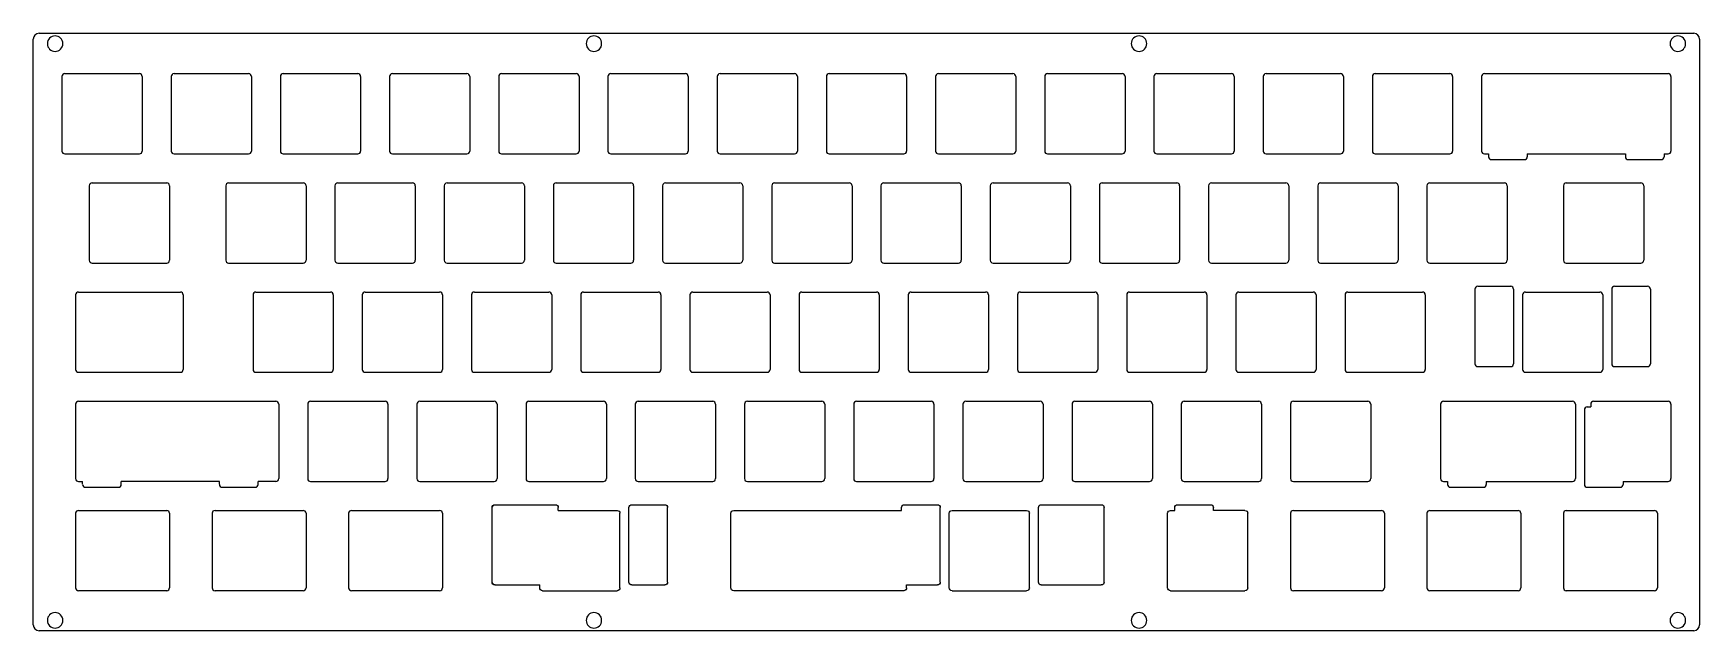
# Model space of a CAD drawing. Header units: inches. Extents: x 193 to 484, y 138 to 243.
import ezdxf

# ---------------------------------------------------------------- set-up
doc = ezdxf.new("R2010")
doc.units = ezdxf.units.IN
doc.header["$MEASUREMENT"] = 0

# ---------------------------------------------------------------- blocks, each defined once
blk = doc.blocks.new('block 2')
at = {"color": 7, "lineweight": 25, "true_color": 0xffffff}
blk.add_open_spline([(481.74, 240.8), (481.74, 241.55), (481.14, 242.15), (480.39, 242.15), (479.65, 242.15), (479.04, 241.55), (479.04, 240.8)], degree=3, knots=[0, 0, 0, 0, 1, 1, 1, 2, 2, 2, 2], dxfattribs=at)
blk = doc.blocks.new('block 3')
at = {"color": 7, "lineweight": 25, "true_color": 0xffffff}
blk.add_open_spline([(292.64, 140.2), (292.64, 140.95), (292.04, 141.55), (291.29, 141.55), (290.55, 141.55), (289.94, 140.95), (289.94, 140.2)], degree=3, knots=[0, 0, 0, 0, 1, 1, 1, 2, 2, 2, 2], dxfattribs=at)
blk = doc.blocks.new('block 4')
at = {"color": 7, "lineweight": 25, "true_color": 0xffffff}
blk.add_open_spline([(481.74, 140.2), (481.74, 140.95), (481.14, 141.55), (480.39, 141.55), (479.65, 141.55), (479.04, 140.95), (479.04, 140.2)], degree=3, knots=[0, 0, 0, 0, 1, 1, 1, 2, 2, 2, 2], dxfattribs=at)
blk = doc.blocks.new('block 5')
at = {"color": 7, "lineweight": 25, "true_color": 0xffffff}
blk.add_open_spline([(387.74, 140.2), (387.74, 140.95), (387.14, 141.55), (386.39, 141.55), (385.65, 141.55), (385.04, 140.95), (385.04, 140.2)], degree=3, knots=[0, 0, 0, 0, 1, 1, 1, 2, 2, 2, 2], dxfattribs=at)
blk = doc.blocks.new('block 6')
at = {"color": 7, "lineweight": 25, "true_color": 0xffffff}
blk.add_open_spline([(198.64, 140.2), (198.64, 140.95), (198.04, 141.55), (197.29, 141.55), (196.55, 141.55), (195.94, 140.95), (195.94, 140.2)], degree=3, knots=[0, 0, 0, 0, 1, 1, 1, 2, 2, 2, 2], dxfattribs=at)
blk = doc.blocks.new('block 7')
at = {"color": 7, "lineweight": 25, "true_color": 0xffffff}
blk.add_open_spline([(198.64, 240.8), (198.64, 241.55), (198.04, 242.15), (197.29, 242.15), (196.55, 242.15), (195.94, 241.55), (195.94, 240.8)], degree=3, knots=[0, 0, 0, 0, 1, 1, 1, 2, 2, 2, 2], dxfattribs=at)
blk = doc.blocks.new('block 8')
at = {"color": 7, "lineweight": 25, "true_color": 0xffffff}
blk.add_open_spline([(387.74, 240.8), (387.74, 241.55), (387.14, 242.15), (386.39, 242.15), (385.65, 242.15), (385.04, 241.55), (385.04, 240.8)], degree=3, knots=[0, 0, 0, 0, 1, 1, 1, 2, 2, 2, 2], dxfattribs=at)
blk = doc.blocks.new('block 9')
at = {"color": 7, "lineweight": 25, "true_color": 0xffffff}
blk.add_open_spline([(484.19, 241.6), (484.19, 242.15), (483.75, 242.6), (483.19, 242.6)], degree=3, dxfattribs=at)
blk = doc.blocks.new('block 10')
at = {"color": 7, "lineweight": 25, "true_color": 0xffffff}
blk.add_open_spline([(483.19, 138.4), (483.75, 138.4), (484.19, 138.85), (484.19, 139.4)], degree=3, dxfattribs=at)
blk = doc.blocks.new('block 11')
at = {"color": 7, "lineweight": 25, "true_color": 0xffffff}
blk.add_open_spline([(193.49, 139.4), (193.49, 138.85), (193.94, 138.4), (194.49, 138.4)], degree=3, dxfattribs=at)
blk = doc.blocks.new('block 12')
at = {"color": 7, "lineweight": 25, "true_color": 0xffffff}
blk.add_open_spline([(194.49, 242.6), (193.94, 242.6), (193.49, 242.15), (193.49, 241.6)], degree=3, dxfattribs=at)
blk = doc.blocks.new('block 13')
at = {"color": 7, "lineweight": 25, "true_color": 0xffffff}
blk.add_open_spline([(195.94, 240.8), (195.94, 240.05), (196.55, 239.45), (197.29, 239.45), (198.04, 239.45), (198.64, 240.05), (198.64, 240.8)], degree=3, knots=[0, 0, 0, 0, 1, 1, 1, 2, 2, 2, 2], dxfattribs=at)
blk = doc.blocks.new('block 14')
at = {"color": 7, "lineweight": 25, "true_color": 0xffffff}
blk.add_open_spline([(479.04, 240.8), (479.04, 240.05), (479.65, 239.45), (480.39, 239.45), (481.14, 239.45), (481.74, 240.05), (481.74, 240.8)], degree=3, knots=[0, 0, 0, 0, 1, 1, 1, 2, 2, 2, 2], dxfattribs=at)
blk = doc.blocks.new('block 15')
at = {"color": 7, "lineweight": 25, "true_color": 0xffffff}
blk.add_open_spline([(479.04, 140.2), (479.04, 139.45), (479.65, 138.85), (480.39, 138.85), (481.14, 138.85), (481.74, 139.45), (481.74, 140.2)], degree=3, knots=[0, 0, 0, 0, 1, 1, 1, 2, 2, 2, 2], dxfattribs=at)
blk = doc.blocks.new('block 16')
at = {"color": 7, "lineweight": 25, "true_color": 0xffffff}
blk.add_open_spline([(385.04, 140.2), (385.04, 139.45), (385.65, 138.85), (386.39, 138.85), (387.14, 138.85), (387.74, 139.45), (387.74, 140.2)], degree=3, knots=[0, 0, 0, 0, 1, 1, 1, 2, 2, 2, 2], dxfattribs=at)
blk = doc.blocks.new('block 17')
at = {"color": 7, "lineweight": 25, "true_color": 0xffffff}
blk.add_open_spline([(289.94, 140.2), (289.94, 139.45), (290.55, 138.85), (291.29, 138.85), (292.04, 138.85), (292.64, 139.45), (292.64, 140.2)], degree=3, knots=[0, 0, 0, 0, 1, 1, 1, 2, 2, 2, 2], dxfattribs=at)
blk = doc.blocks.new('block 18')
at = {"color": 7, "lineweight": 25, "true_color": 0xffffff}
blk.add_open_spline([(195.94, 140.2), (195.94, 139.45), (196.55, 138.85), (197.29, 138.85), (198.04, 138.85), (198.64, 139.45), (198.64, 140.2)], degree=3, knots=[0, 0, 0, 0, 1, 1, 1, 2, 2, 2, 2], dxfattribs=at)
blk = doc.blocks.new('block 19')
at = {"color": 7, "lineweight": 25, "true_color": 0xffffff}
blk.add_lwpolyline([(476.81, 158.9), (476.81, 145.9)], dxfattribs=at)
blk = doc.blocks.new('block 20')
at = {"color": 7, "lineweight": 25, "true_color": 0xffffff}
blk.add_lwpolyline([(484.19, 241.6), (484.19, 139.4)], dxfattribs=at)
blk = doc.blocks.new('block 21')
at = {"color": 7, "lineweight": 25, "true_color": 0xffffff}
blk.add_lwpolyline([(483.19, 138.4), (194.49, 138.4)], dxfattribs=at)
blk = doc.blocks.new('block 22')
at = {"color": 7, "lineweight": 25, "true_color": 0xffffff}
blk.add_lwpolyline([(193.49, 139.4), (193.49, 241.6)], dxfattribs=at)
blk = doc.blocks.new('block 23')
at = {"color": 7, "lineweight": 25, "true_color": 0xffffff}
blk.add_lwpolyline([(194.49, 242.6), (483.19, 242.6)], dxfattribs=at)
blk = doc.blocks.new('block 24')
at = {"color": 7, "lineweight": 25, "true_color": 0xffffff}
blk.add_lwpolyline([(198.99, 235.57), (211.99, 235.57)], dxfattribs=at)
blk = doc.blocks.new('block 25')
at = {"color": 7, "lineweight": 25, "true_color": 0xffffff}
blk.add_lwpolyline([(198.99, 221.57), (211.99, 221.57)], dxfattribs=at)
blk = doc.blocks.new('block 26')
at = {"color": 7, "lineweight": 25, "true_color": 0xffffff}
blk.add_lwpolyline([(198.49, 235.07), (198.49, 222.07)], dxfattribs=at)
blk = doc.blocks.new('block 27')
at = {"color": 7, "lineweight": 25, "true_color": 0xffffff}
blk.add_lwpolyline([(212.49, 235.07), (212.49, 222.07)], dxfattribs=at)
blk = doc.blocks.new('block 28')
at = {"color": 7, "lineweight": 25, "true_color": 0xffffff}
blk.add_open_spline([(198.99, 235.57), (198.72, 235.57), (198.49, 235.34), (198.49, 235.07)], degree=3, dxfattribs=at)
blk = doc.blocks.new('block 29')
at = {"color": 7, "lineweight": 25, "true_color": 0xffffff}
blk.add_open_spline([(212.49, 235.07), (212.49, 235.34), (212.27, 235.57), (211.99, 235.57)], degree=3, dxfattribs=at)
blk = doc.blocks.new('block 30')
at = {"color": 7, "lineweight": 25, "true_color": 0xffffff}
blk.add_open_spline([(198.49, 222.07), (198.49, 221.79), (198.72, 221.57), (198.99, 221.57)], degree=3, dxfattribs=at)
blk = doc.blocks.new('block 31')
at = {"color": 7, "lineweight": 25, "true_color": 0xffffff}
blk.add_open_spline([(211.99, 221.57), (212.27, 221.57), (212.49, 221.79), (212.49, 222.07)], degree=3, dxfattribs=at)
blk = doc.blocks.new('block 32')
at = {"color": 7, "lineweight": 25, "true_color": 0xffffff}
blk.add_lwpolyline([(218.04, 235.57), (231.04, 235.57)], dxfattribs=at)
blk = doc.blocks.new('block 33')
at = {"color": 7, "lineweight": 25, "true_color": 0xffffff}
blk.add_lwpolyline([(218.04, 221.57), (231.04, 221.57)], dxfattribs=at)
blk = doc.blocks.new('block 34')
at = {"color": 7, "lineweight": 25, "true_color": 0xffffff}
blk.add_lwpolyline([(217.54, 235.07), (217.54, 222.07)], dxfattribs=at)
blk = doc.blocks.new('block 35')
at = {"color": 7, "lineweight": 25, "true_color": 0xffffff}
blk.add_lwpolyline([(231.54, 235.07), (231.54, 222.07)], dxfattribs=at)
blk = doc.blocks.new('block 36')
at = {"color": 7, "lineweight": 25, "true_color": 0xffffff}
blk.add_open_spline([(218.04, 235.57), (217.77, 235.57), (217.54, 235.34), (217.54, 235.07)], degree=3, dxfattribs=at)
blk = doc.blocks.new('block 37')
at = {"color": 7, "lineweight": 25, "true_color": 0xffffff}
blk.add_open_spline([(231.54, 235.07), (231.54, 235.34), (231.32, 235.57), (231.04, 235.57)], degree=3, dxfattribs=at)
blk = doc.blocks.new('block 38')
at = {"color": 7, "lineweight": 25, "true_color": 0xffffff}
blk.add_open_spline([(217.54, 222.07), (217.54, 221.79), (217.77, 221.57), (218.04, 221.57)], degree=3, dxfattribs=at)
blk = doc.blocks.new('block 39')
at = {"color": 7, "lineweight": 25, "true_color": 0xffffff}
blk.add_open_spline([(231.04, 221.57), (231.32, 221.57), (231.54, 221.79), (231.54, 222.07)], degree=3, dxfattribs=at)
blk = doc.blocks.new('block 40')
at = {"color": 7, "lineweight": 25, "true_color": 0xffffff}
blk.add_lwpolyline([(237.09, 235.57), (250.09, 235.57)], dxfattribs=at)
blk = doc.blocks.new('block 41')
at = {"color": 7, "lineweight": 25, "true_color": 0xffffff}
blk.add_lwpolyline([(237.09, 221.57), (250.09, 221.57)], dxfattribs=at)
blk = doc.blocks.new('block 42')
at = {"color": 7, "lineweight": 25, "true_color": 0xffffff}
blk.add_lwpolyline([(236.59, 235.07), (236.59, 222.07)], dxfattribs=at)
blk = doc.blocks.new('block 43')
at = {"color": 7, "lineweight": 25, "true_color": 0xffffff}
blk.add_lwpolyline([(250.59, 235.07), (250.59, 222.07)], dxfattribs=at)
blk = doc.blocks.new('block 44')
at = {"color": 7, "lineweight": 25, "true_color": 0xffffff}
blk.add_open_spline([(237.09, 235.57), (236.82, 235.57), (236.59, 235.34), (236.59, 235.07)], degree=3, dxfattribs=at)
blk = doc.blocks.new('block 45')
at = {"color": 7, "lineweight": 25, "true_color": 0xffffff}
blk.add_open_spline([(250.59, 235.07), (250.59, 235.34), (250.37, 235.57), (250.09, 235.57)], degree=3, dxfattribs=at)
blk = doc.blocks.new('block 46')
at = {"color": 7, "lineweight": 25, "true_color": 0xffffff}
blk.add_open_spline([(236.59, 222.07), (236.59, 221.79), (236.82, 221.57), (237.09, 221.57)], degree=3, dxfattribs=at)
blk = doc.blocks.new('block 47')
at = {"color": 7, "lineweight": 25, "true_color": 0xffffff}
blk.add_open_spline([(250.09, 221.57), (250.37, 221.57), (250.59, 221.79), (250.59, 222.07)], degree=3, dxfattribs=at)
blk = doc.blocks.new('block 48')
at = {"color": 7, "lineweight": 25, "true_color": 0xffffff}
blk.add_lwpolyline([(256.14, 235.57), (269.14, 235.57)], dxfattribs=at)
blk = doc.blocks.new('block 49')
at = {"color": 7, "lineweight": 25, "true_color": 0xffffff}
blk.add_lwpolyline([(256.14, 221.57), (269.14, 221.57)], dxfattribs=at)
blk = doc.blocks.new('block 50')
at = {"color": 7, "lineweight": 25, "true_color": 0xffffff}
blk.add_lwpolyline([(255.64, 235.07), (255.64, 222.07)], dxfattribs=at)
blk = doc.blocks.new('block 51')
at = {"color": 7, "lineweight": 25, "true_color": 0xffffff}
blk.add_lwpolyline([(269.64, 235.07), (269.64, 222.07)], dxfattribs=at)
blk = doc.blocks.new('block 52')
at = {"color": 7, "lineweight": 25, "true_color": 0xffffff}
blk.add_open_spline([(256.14, 235.57), (255.87, 235.57), (255.64, 235.34), (255.64, 235.07)], degree=3, dxfattribs=at)
blk = doc.blocks.new('block 53')
at = {"color": 7, "lineweight": 25, "true_color": 0xffffff}
blk.add_open_spline([(269.64, 235.07), (269.64, 235.34), (269.42, 235.57), (269.14, 235.57)], degree=3, dxfattribs=at)
blk = doc.blocks.new('block 54')
at = {"color": 7, "lineweight": 25, "true_color": 0xffffff}
blk.add_open_spline([(255.64, 222.07), (255.64, 221.79), (255.87, 221.57), (256.14, 221.57)], degree=3, dxfattribs=at)
blk = doc.blocks.new('block 55')
at = {"color": 7, "lineweight": 25, "true_color": 0xffffff}
blk.add_open_spline([(269.14, 221.57), (269.42, 221.57), (269.64, 221.79), (269.64, 222.07)], degree=3, dxfattribs=at)
blk = doc.blocks.new('block 56')
at = {"color": 7, "lineweight": 25, "true_color": 0xffffff}
blk.add_lwpolyline([(275.19, 235.57), (288.19, 235.57)], dxfattribs=at)
blk = doc.blocks.new('block 57')
at = {"color": 7, "lineweight": 25, "true_color": 0xffffff}
blk.add_lwpolyline([(275.19, 221.57), (288.19, 221.57)], dxfattribs=at)
blk = doc.blocks.new('block 58')
at = {"color": 7, "lineweight": 25, "true_color": 0xffffff}
blk.add_lwpolyline([(274.69, 235.07), (274.69, 222.07)], dxfattribs=at)
blk = doc.blocks.new('block 59')
at = {"color": 7, "lineweight": 25, "true_color": 0xffffff}
blk.add_lwpolyline([(288.69, 235.07), (288.69, 222.07)], dxfattribs=at)
blk = doc.blocks.new('block 60')
at = {"color": 7, "lineweight": 25, "true_color": 0xffffff}
blk.add_open_spline([(275.19, 235.57), (274.92, 235.57), (274.69, 235.34), (274.69, 235.07)], degree=3, dxfattribs=at)
blk = doc.blocks.new('block 61')
at = {"color": 7, "lineweight": 25, "true_color": 0xffffff}
blk.add_open_spline([(288.69, 235.07), (288.69, 235.34), (288.47, 235.57), (288.19, 235.57)], degree=3, dxfattribs=at)
blk = doc.blocks.new('block 62')
at = {"color": 7, "lineweight": 25, "true_color": 0xffffff}
blk.add_open_spline([(274.69, 222.07), (274.69, 221.79), (274.92, 221.57), (275.19, 221.57)], degree=3, dxfattribs=at)
blk = doc.blocks.new('block 63')
at = {"color": 7, "lineweight": 25, "true_color": 0xffffff}
blk.add_open_spline([(288.19, 221.57), (288.47, 221.57), (288.69, 221.79), (288.69, 222.07)], degree=3, dxfattribs=at)
blk = doc.blocks.new('block 64')
at = {"color": 7, "lineweight": 25, "true_color": 0xffffff}
blk.add_lwpolyline([(294.24, 235.57), (307.24, 235.57)], dxfattribs=at)
blk = doc.blocks.new('block 65')
at = {"color": 7, "lineweight": 25, "true_color": 0xffffff}
blk.add_lwpolyline([(294.24, 221.57), (307.24, 221.57)], dxfattribs=at)
blk = doc.blocks.new('block 66')
at = {"color": 7, "lineweight": 25, "true_color": 0xffffff}
blk.add_lwpolyline([(293.74, 235.07), (293.74, 222.07)], dxfattribs=at)
blk = doc.blocks.new('block 67')
at = {"color": 7, "lineweight": 25, "true_color": 0xffffff}
blk.add_lwpolyline([(307.74, 235.07), (307.74, 222.07)], dxfattribs=at)
blk = doc.blocks.new('block 68')
at = {"color": 7, "lineweight": 25, "true_color": 0xffffff}
blk.add_open_spline([(294.24, 235.57), (293.97, 235.57), (293.74, 235.34), (293.74, 235.07)], degree=3, dxfattribs=at)
blk = doc.blocks.new('block 69')
at = {"color": 7, "lineweight": 25, "true_color": 0xffffff}
blk.add_open_spline([(307.74, 235.07), (307.74, 235.34), (307.52, 235.57), (307.24, 235.57)], degree=3, dxfattribs=at)
blk = doc.blocks.new('block 70')
at = {"color": 7, "lineweight": 25, "true_color": 0xffffff}
blk.add_open_spline([(293.74, 222.07), (293.74, 221.79), (293.97, 221.57), (294.24, 221.57)], degree=3, dxfattribs=at)
blk = doc.blocks.new('block 71')
at = {"color": 7, "lineweight": 25, "true_color": 0xffffff}
blk.add_open_spline([(307.24, 221.57), (307.52, 221.57), (307.74, 221.79), (307.74, 222.07)], degree=3, dxfattribs=at)
blk = doc.blocks.new('block 72')
at = {"color": 7, "lineweight": 25, "true_color": 0xffffff}
blk.add_lwpolyline([(313.29, 235.57), (326.29, 235.57)], dxfattribs=at)
blk = doc.blocks.new('block 73')
at = {"color": 7, "lineweight": 25, "true_color": 0xffffff}
blk.add_lwpolyline([(313.29, 221.57), (326.29, 221.57)], dxfattribs=at)
blk = doc.blocks.new('block 74')
at = {"color": 7, "lineweight": 25, "true_color": 0xffffff}
blk.add_lwpolyline([(312.79, 235.07), (312.79, 222.07)], dxfattribs=at)
blk = doc.blocks.new('block 75')
at = {"color": 7, "lineweight": 25, "true_color": 0xffffff}
blk.add_lwpolyline([(326.79, 235.07), (326.79, 222.07)], dxfattribs=at)
blk = doc.blocks.new('block 76')
at = {"color": 7, "lineweight": 25, "true_color": 0xffffff}
blk.add_open_spline([(313.29, 235.57), (313.02, 235.57), (312.79, 235.34), (312.79, 235.07)], degree=3, dxfattribs=at)
blk = doc.blocks.new('block 77')
at = {"color": 7, "lineweight": 25, "true_color": 0xffffff}
blk.add_open_spline([(326.79, 235.07), (326.79, 235.34), (326.57, 235.57), (326.29, 235.57)], degree=3, dxfattribs=at)
blk = doc.blocks.new('block 78')
at = {"color": 7, "lineweight": 25, "true_color": 0xffffff}
blk.add_open_spline([(312.79, 222.07), (312.79, 221.79), (313.02, 221.57), (313.29, 221.57)], degree=3, dxfattribs=at)
blk = doc.blocks.new('block 79')
at = {"color": 7, "lineweight": 25, "true_color": 0xffffff}
blk.add_open_spline([(326.29, 221.57), (326.57, 221.57), (326.79, 221.79), (326.79, 222.07)], degree=3, dxfattribs=at)
blk = doc.blocks.new('block 80')
at = {"color": 7, "lineweight": 25, "true_color": 0xffffff}
blk.add_lwpolyline([(332.34, 235.57), (345.34, 235.57)], dxfattribs=at)
blk = doc.blocks.new('block 81')
at = {"color": 7, "lineweight": 25, "true_color": 0xffffff}
blk.add_lwpolyline([(332.34, 221.57), (345.34, 221.57)], dxfattribs=at)
blk = doc.blocks.new('block 82')
at = {"color": 7, "lineweight": 25, "true_color": 0xffffff}
blk.add_lwpolyline([(331.84, 235.07), (331.84, 222.07)], dxfattribs=at)
blk = doc.blocks.new('block 83')
at = {"color": 7, "lineweight": 25, "true_color": 0xffffff}
blk.add_lwpolyline([(345.84, 235.07), (345.84, 222.07)], dxfattribs=at)
blk = doc.blocks.new('block 84')
at = {"color": 7, "lineweight": 25, "true_color": 0xffffff}
blk.add_open_spline([(332.34, 235.57), (332.07, 235.57), (331.84, 235.34), (331.84, 235.07)], degree=3, dxfattribs=at)
blk = doc.blocks.new('block 85')
at = {"color": 7, "lineweight": 25, "true_color": 0xffffff}
blk.add_open_spline([(345.84, 235.07), (345.84, 235.34), (345.62, 235.57), (345.34, 235.57)], degree=3, dxfattribs=at)
blk = doc.blocks.new('block 86')
at = {"color": 7, "lineweight": 25, "true_color": 0xffffff}
blk.add_open_spline([(331.84, 222.07), (331.84, 221.79), (332.07, 221.57), (332.34, 221.57)], degree=3, dxfattribs=at)
blk = doc.blocks.new('block 87')
at = {"color": 7, "lineweight": 25, "true_color": 0xffffff}
blk.add_open_spline([(345.34, 221.57), (345.62, 221.57), (345.84, 221.79), (345.84, 222.07)], degree=3, dxfattribs=at)
blk = doc.blocks.new('block 88')
at = {"color": 7, "lineweight": 25, "true_color": 0xffffff}
blk.add_lwpolyline([(351.39, 235.57), (364.39, 235.57)], dxfattribs=at)
blk = doc.blocks.new('block 89')
at = {"color": 7, "lineweight": 25, "true_color": 0xffffff}
blk.add_lwpolyline([(351.39, 221.57), (364.39, 221.57)], dxfattribs=at)
blk = doc.blocks.new('block 90')
at = {"color": 7, "lineweight": 25, "true_color": 0xffffff}
blk.add_lwpolyline([(350.89, 235.07), (350.89, 222.07)], dxfattribs=at)
blk = doc.blocks.new('block 91')
at = {"color": 7, "lineweight": 25, "true_color": 0xffffff}
blk.add_lwpolyline([(364.89, 235.07), (364.89, 222.07)], dxfattribs=at)
blk = doc.blocks.new('block 92')
at = {"color": 7, "lineweight": 25, "true_color": 0xffffff}
blk.add_open_spline([(351.39, 235.57), (351.12, 235.57), (350.89, 235.34), (350.89, 235.07)], degree=3, dxfattribs=at)
blk = doc.blocks.new('block 93')
at = {"color": 7, "lineweight": 25, "true_color": 0xffffff}
blk.add_open_spline([(364.89, 235.07), (364.89, 235.34), (364.67, 235.57), (364.39, 235.57)], degree=3, dxfattribs=at)
blk = doc.blocks.new('block 94')
at = {"color": 7, "lineweight": 25, "true_color": 0xffffff}
blk.add_open_spline([(350.89, 222.07), (350.89, 221.79), (351.12, 221.57), (351.39, 221.57)], degree=3, dxfattribs=at)
blk = doc.blocks.new('block 95')
at = {"color": 7, "lineweight": 25, "true_color": 0xffffff}
blk.add_open_spline([(364.39, 221.57), (364.67, 221.57), (364.89, 221.79), (364.89, 222.07)], degree=3, dxfattribs=at)
blk = doc.blocks.new('block 96')
at = {"color": 7, "lineweight": 25, "true_color": 0xffffff}
blk.add_lwpolyline([(370.44, 235.57), (383.44, 235.57)], dxfattribs=at)
blk = doc.blocks.new('block 97')
at = {"color": 7, "lineweight": 25, "true_color": 0xffffff}
blk.add_lwpolyline([(370.44, 221.57), (383.44, 221.57)], dxfattribs=at)
blk = doc.blocks.new('block 98')
at = {"color": 7, "lineweight": 25, "true_color": 0xffffff}
blk.add_lwpolyline([(369.94, 235.07), (369.94, 222.07)], dxfattribs=at)
blk = doc.blocks.new('block 99')
at = {"color": 7, "lineweight": 25, "true_color": 0xffffff}
blk.add_lwpolyline([(383.94, 235.07), (383.94, 222.07)], dxfattribs=at)
blk = doc.blocks.new('block 100')
at = {"color": 7, "lineweight": 25, "true_color": 0xffffff}
blk.add_open_spline([(370.44, 235.57), (370.17, 235.57), (369.94, 235.34), (369.94, 235.07)], degree=3, dxfattribs=at)
blk = doc.blocks.new('block 101')
at = {"color": 7, "lineweight": 25, "true_color": 0xffffff}
blk.add_open_spline([(383.94, 235.07), (383.94, 235.34), (383.72, 235.57), (383.44, 235.57)], degree=3, dxfattribs=at)
blk = doc.blocks.new('block 102')
at = {"color": 7, "lineweight": 25, "true_color": 0xffffff}
blk.add_open_spline([(369.94, 222.07), (369.94, 221.79), (370.17, 221.57), (370.44, 221.57)], degree=3, dxfattribs=at)
blk = doc.blocks.new('block 103')
at = {"color": 7, "lineweight": 25, "true_color": 0xffffff}
blk.add_open_spline([(383.44, 221.57), (383.72, 221.57), (383.94, 221.79), (383.94, 222.07)], degree=3, dxfattribs=at)
blk = doc.blocks.new('block 104')
at = {"color": 7, "lineweight": 25, "true_color": 0xffffff}
blk.add_lwpolyline([(389.49, 235.57), (402.49, 235.57)], dxfattribs=at)
blk = doc.blocks.new('block 105')
at = {"color": 7, "lineweight": 25, "true_color": 0xffffff}
blk.add_lwpolyline([(389.49, 221.57), (402.49, 221.57)], dxfattribs=at)
blk = doc.blocks.new('block 106')
at = {"color": 7, "lineweight": 25, "true_color": 0xffffff}
blk.add_lwpolyline([(388.99, 235.07), (388.99, 222.07)], dxfattribs=at)
blk = doc.blocks.new('block 107')
at = {"color": 7, "lineweight": 25, "true_color": 0xffffff}
blk.add_lwpolyline([(402.99, 235.07), (402.99, 222.07)], dxfattribs=at)
blk = doc.blocks.new('block 108')
at = {"color": 7, "lineweight": 25, "true_color": 0xffffff}
blk.add_open_spline([(389.49, 235.57), (389.22, 235.57), (388.99, 235.34), (388.99, 235.07)], degree=3, dxfattribs=at)
blk = doc.blocks.new('block 109')
at = {"color": 7, "lineweight": 25, "true_color": 0xffffff}
blk.add_open_spline([(402.99, 235.07), (402.99, 235.34), (402.77, 235.57), (402.49, 235.57)], degree=3, dxfattribs=at)
blk = doc.blocks.new('block 110')
at = {"color": 7, "lineweight": 25, "true_color": 0xffffff}
blk.add_open_spline([(388.99, 222.07), (388.99, 221.79), (389.22, 221.57), (389.49, 221.57)], degree=3, dxfattribs=at)
blk = doc.blocks.new('block 111')
at = {"color": 7, "lineweight": 25, "true_color": 0xffffff}
blk.add_open_spline([(402.49, 221.57), (402.77, 221.57), (402.99, 221.79), (402.99, 222.07)], degree=3, dxfattribs=at)
blk = doc.blocks.new('block 112')
at = {"color": 7, "lineweight": 25, "true_color": 0xffffff}
blk.add_lwpolyline([(408.54, 235.57), (421.54, 235.57)], dxfattribs=at)
blk = doc.blocks.new('block 113')
at = {"color": 7, "lineweight": 25, "true_color": 0xffffff}
blk.add_lwpolyline([(408.54, 221.57), (421.54, 221.57)], dxfattribs=at)
blk = doc.blocks.new('block 114')
at = {"color": 7, "lineweight": 25, "true_color": 0xffffff}
blk.add_lwpolyline([(408.04, 235.07), (408.04, 222.07)], dxfattribs=at)
blk = doc.blocks.new('block 115')
at = {"color": 7, "lineweight": 25, "true_color": 0xffffff}
blk.add_lwpolyline([(422.04, 235.07), (422.04, 222.07)], dxfattribs=at)
blk = doc.blocks.new('block 116')
at = {"color": 7, "lineweight": 25, "true_color": 0xffffff}
blk.add_open_spline([(408.54, 235.57), (408.27, 235.57), (408.04, 235.34), (408.04, 235.07)], degree=3, dxfattribs=at)
blk = doc.blocks.new('block 117')
at = {"color": 7, "lineweight": 25, "true_color": 0xffffff}
blk.add_open_spline([(422.04, 235.07), (422.04, 235.34), (421.82, 235.57), (421.54, 235.57)], degree=3, dxfattribs=at)
blk = doc.blocks.new('block 118')
at = {"color": 7, "lineweight": 25, "true_color": 0xffffff}
blk.add_open_spline([(408.04, 222.07), (408.04, 221.79), (408.27, 221.57), (408.54, 221.57)], degree=3, dxfattribs=at)
blk = doc.blocks.new('block 119')
at = {"color": 7, "lineweight": 25, "true_color": 0xffffff}
blk.add_open_spline([(421.54, 221.57), (421.82, 221.57), (422.04, 221.79), (422.04, 222.07)], degree=3, dxfattribs=at)
blk = doc.blocks.new('block 120')
at = {"color": 7, "lineweight": 25, "true_color": 0xffffff}
blk.add_lwpolyline([(427.59, 235.57), (440.59, 235.57)], dxfattribs=at)
blk = doc.blocks.new('block 121')
at = {"color": 7, "lineweight": 25, "true_color": 0xffffff}
blk.add_lwpolyline([(427.59, 221.57), (440.59, 221.57)], dxfattribs=at)
blk = doc.blocks.new('block 122')
at = {"color": 7, "lineweight": 25, "true_color": 0xffffff}
blk.add_lwpolyline([(427.09, 235.07), (427.09, 222.07)], dxfattribs=at)
blk = doc.blocks.new('block 123')
at = {"color": 7, "lineweight": 25, "true_color": 0xffffff}
blk.add_lwpolyline([(441.09, 235.07), (441.09, 222.07)], dxfattribs=at)
blk = doc.blocks.new('block 124')
at = {"color": 7, "lineweight": 25, "true_color": 0xffffff}
blk.add_open_spline([(427.59, 235.57), (427.32, 235.57), (427.09, 235.34), (427.09, 235.07)], degree=3, dxfattribs=at)
blk = doc.blocks.new('block 125')
at = {"color": 7, "lineweight": 25, "true_color": 0xffffff}
blk.add_open_spline([(441.09, 235.07), (441.09, 235.34), (440.87, 235.57), (440.59, 235.57)], degree=3, dxfattribs=at)
blk = doc.blocks.new('block 126')
at = {"color": 7, "lineweight": 25, "true_color": 0xffffff}
blk.add_open_spline([(427.09, 222.07), (427.09, 221.79), (427.32, 221.57), (427.59, 221.57)], degree=3, dxfattribs=at)
blk = doc.blocks.new('block 127')
at = {"color": 7, "lineweight": 25, "true_color": 0xffffff}
blk.add_open_spline([(440.59, 221.57), (440.87, 221.57), (441.09, 221.79), (441.09, 222.07)], degree=3, dxfattribs=at)
blk = doc.blocks.new('block 128')
at = {"color": 7, "lineweight": 25, "true_color": 0xffffff}
blk.add_lwpolyline([(446.64, 235.57), (459.64, 235.57)], dxfattribs=at)
blk = doc.blocks.new('block 129')
at = {"color": 7, "lineweight": 25, "true_color": 0xffffff}
blk.add_lwpolyline([(446.64, 221.57), (447.36, 221.57)], dxfattribs=at)
blk = doc.blocks.new('block 130')
at = {"color": 7, "lineweight": 25, "true_color": 0xffffff}
blk.add_lwpolyline([(446.14, 235.07), (446.14, 222.07)], dxfattribs=at)
blk = doc.blocks.new('block 131')
at = {"color": 7, "lineweight": 25, "true_color": 0xffffff}
blk.add_open_spline([(446.64, 235.57), (446.37, 235.57), (446.14, 235.34), (446.14, 235.07)], degree=3, dxfattribs=at)
blk = doc.blocks.new('block 132')
at = {"color": 7, "lineweight": 25, "true_color": 0xffffff}
blk.add_open_spline([(446.14, 222.07), (446.14, 221.79), (446.37, 221.57), (446.64, 221.57)], degree=3, dxfattribs=at)
blk = doc.blocks.new('block 133')
at = {"color": 7, "lineweight": 25, "true_color": 0xffffff}
blk.add_lwpolyline([(456.17, 235.57), (469.17, 235.57)], dxfattribs=at)
blk = doc.blocks.new('block 134')
at = {"color": 7, "lineweight": 25, "true_color": 0xffffff}
blk.add_lwpolyline([(454.11, 221.57), (471.23, 221.57)], dxfattribs=at)
blk = doc.blocks.new('block 135')
at = {"color": 7, "lineweight": 25, "true_color": 0xffffff}
blk.add_lwpolyline([(471.73, 220.57), (477.48, 220.57)], dxfattribs=at)
blk = doc.blocks.new('block 136')
at = {"color": 7, "lineweight": 25, "true_color": 0xffffff}
blk.add_lwpolyline([(471.23, 221.57), (471.23, 221.07)], dxfattribs=at)
blk = doc.blocks.new('block 137')
at = {"color": 7, "lineweight": 25, "true_color": 0xffffff}
blk.add_lwpolyline([(477.98, 221.57), (477.98, 221.07)], dxfattribs=at)
blk = doc.blocks.new('block 138')
at = {"color": 7, "lineweight": 25, "true_color": 0xffffff}
blk.add_open_spline([(471.23, 221.07), (471.23, 220.79), (471.46, 220.57), (471.73, 220.57)], degree=3, dxfattribs=at)
blk = doc.blocks.new('block 139')
at = {"color": 7, "lineweight": 25, "true_color": 0xffffff}
blk.add_open_spline([(477.48, 220.57), (477.76, 220.57), (477.98, 220.79), (477.98, 221.07)], degree=3, dxfattribs=at)
blk = doc.blocks.new('block 140')
at = {"color": 7, "lineweight": 25, "true_color": 0xffffff}
blk.add_lwpolyline([(447.86, 220.57), (453.61, 220.57)], dxfattribs=at)
blk = doc.blocks.new('block 141')
at = {"color": 7, "lineweight": 25, "true_color": 0xffffff}
blk.add_lwpolyline([(447.36, 221.57), (447.36, 221.07)], dxfattribs=at)
blk = doc.blocks.new('block 142')
at = {"color": 7, "lineweight": 25, "true_color": 0xffffff}
blk.add_lwpolyline([(454.11, 221.57), (454.11, 221.07)], dxfattribs=at)
blk = doc.blocks.new('block 143')
at = {"color": 7, "lineweight": 25, "true_color": 0xffffff}
blk.add_open_spline([(447.36, 221.07), (447.36, 220.79), (447.58, 220.57), (447.86, 220.57)], degree=3, dxfattribs=at)
blk = doc.blocks.new('block 144')
at = {"color": 7, "lineweight": 25, "true_color": 0xffffff}
blk.add_open_spline([(453.61, 220.57), (453.88, 220.57), (454.11, 220.79), (454.11, 221.07)], degree=3, dxfattribs=at)
blk = doc.blocks.new('block 145')
at = {"color": 7, "lineweight": 25, "true_color": 0xffffff}
blk.add_lwpolyline([(465.69, 235.57), (478.69, 235.57)], dxfattribs=at)
blk = doc.blocks.new('block 146')
at = {"color": 7, "lineweight": 25, "true_color": 0xffffff}
blk.add_lwpolyline([(477.98, 221.57), (478.69, 221.57)], dxfattribs=at)
blk = doc.blocks.new('block 147')
at = {"color": 7, "lineweight": 25, "true_color": 0xffffff}
blk.add_lwpolyline([(479.19, 235.07), (479.19, 222.07)], dxfattribs=at)
blk = doc.blocks.new('block 148')
at = {"color": 7, "lineweight": 25, "true_color": 0xffffff}
blk.add_open_spline([(479.19, 235.07), (479.19, 235.34), (478.97, 235.57), (478.69, 235.57)], degree=3, dxfattribs=at)
blk = doc.blocks.new('block 149')
at = {"color": 7, "lineweight": 25, "true_color": 0xffffff}
blk.add_open_spline([(478.69, 221.57), (478.97, 221.57), (479.19, 221.79), (479.19, 222.07)], degree=3, dxfattribs=at)
blk = doc.blocks.new('block 150')
at = {"color": 7, "lineweight": 25, "true_color": 0xffffff}
blk.add_lwpolyline([(203.76, 216.52), (216.76, 216.52)], dxfattribs=at)
blk = doc.blocks.new('block 151')
at = {"color": 7, "lineweight": 25, "true_color": 0xffffff}
blk.add_lwpolyline([(203.76, 202.52), (216.76, 202.52)], dxfattribs=at)
blk = doc.blocks.new('block 152')
at = {"color": 7, "lineweight": 25, "true_color": 0xffffff}
blk.add_lwpolyline([(203.26, 216.02), (203.26, 203.02)], dxfattribs=at)
blk = doc.blocks.new('block 153')
at = {"color": 7, "lineweight": 25, "true_color": 0xffffff}
blk.add_lwpolyline([(217.26, 216.02), (217.26, 203.02)], dxfattribs=at)
blk = doc.blocks.new('block 154')
at = {"color": 7, "lineweight": 25, "true_color": 0xffffff}
blk.add_open_spline([(203.76, 216.52), (203.48, 216.52), (203.26, 216.29), (203.26, 216.02)], degree=3, dxfattribs=at)
blk = doc.blocks.new('block 155')
at = {"color": 7, "lineweight": 25, "true_color": 0xffffff}
blk.add_open_spline([(217.26, 216.02), (217.26, 216.29), (217.03, 216.52), (216.76, 216.52)], degree=3, dxfattribs=at)
blk = doc.blocks.new('block 156')
at = {"color": 7, "lineweight": 25, "true_color": 0xffffff}
blk.add_open_spline([(203.26, 203.02), (203.26, 202.74), (203.48, 202.52), (203.76, 202.52)], degree=3, dxfattribs=at)
blk = doc.blocks.new('block 157')
at = {"color": 7, "lineweight": 25, "true_color": 0xffffff}
blk.add_open_spline([(216.76, 202.52), (217.03, 202.52), (217.26, 202.74), (217.26, 203.02)], degree=3, dxfattribs=at)
blk = doc.blocks.new('block 158')
at = {"color": 7, "lineweight": 25, "true_color": 0xffffff}
blk.add_lwpolyline([(227.57, 216.52), (240.57, 216.52)], dxfattribs=at)
blk = doc.blocks.new('block 159')
at = {"color": 7, "lineweight": 25, "true_color": 0xffffff}
blk.add_lwpolyline([(227.57, 202.52), (240.57, 202.52)], dxfattribs=at)
blk = doc.blocks.new('block 160')
at = {"color": 7, "lineweight": 25, "true_color": 0xffffff}
blk.add_lwpolyline([(227.07, 216.02), (227.07, 203.02)], dxfattribs=at)
blk = doc.blocks.new('block 161')
at = {"color": 7, "lineweight": 25, "true_color": 0xffffff}
blk.add_lwpolyline([(241.07, 216.02), (241.07, 203.02)], dxfattribs=at)
blk = doc.blocks.new('block 162')
at = {"color": 7, "lineweight": 25, "true_color": 0xffffff}
blk.add_open_spline([(227.57, 216.52), (227.29, 216.52), (227.07, 216.29), (227.07, 216.02)], degree=3, dxfattribs=at)
blk = doc.blocks.new('block 163')
at = {"color": 7, "lineweight": 25, "true_color": 0xffffff}
blk.add_open_spline([(241.07, 216.02), (241.07, 216.29), (240.84, 216.52), (240.57, 216.52)], degree=3, dxfattribs=at)
blk = doc.blocks.new('block 164')
at = {"color": 7, "lineweight": 25, "true_color": 0xffffff}
blk.add_open_spline([(227.07, 203.02), (227.07, 202.74), (227.29, 202.52), (227.57, 202.52)], degree=3, dxfattribs=at)
blk = doc.blocks.new('block 165')
at = {"color": 7, "lineweight": 25, "true_color": 0xffffff}
blk.add_open_spline([(240.57, 202.52), (240.84, 202.52), (241.07, 202.74), (241.07, 203.02)], degree=3, dxfattribs=at)
blk = doc.blocks.new('block 166')
at = {"color": 7, "lineweight": 25, "true_color": 0xffffff}
blk.add_lwpolyline([(246.62, 216.52), (259.62, 216.52)], dxfattribs=at)
blk = doc.blocks.new('block 167')
at = {"color": 7, "lineweight": 25, "true_color": 0xffffff}
blk.add_lwpolyline([(246.62, 202.52), (259.62, 202.52)], dxfattribs=at)
blk = doc.blocks.new('block 168')
at = {"color": 7, "lineweight": 25, "true_color": 0xffffff}
blk.add_lwpolyline([(246.12, 216.02), (246.12, 203.02)], dxfattribs=at)
blk = doc.blocks.new('block 169')
at = {"color": 7, "lineweight": 25, "true_color": 0xffffff}
blk.add_lwpolyline([(260.12, 216.02), (260.12, 203.02)], dxfattribs=at)
blk = doc.blocks.new('block 170')
at = {"color": 7, "lineweight": 25, "true_color": 0xffffff}
blk.add_open_spline([(246.62, 216.52), (246.34, 216.52), (246.12, 216.29), (246.12, 216.02)], degree=3, dxfattribs=at)
blk = doc.blocks.new('block 171')
at = {"color": 7, "lineweight": 25, "true_color": 0xffffff}
blk.add_open_spline([(260.12, 216.02), (260.12, 216.29), (259.89, 216.52), (259.62, 216.52)], degree=3, dxfattribs=at)
blk = doc.blocks.new('block 172')
at = {"color": 7, "lineweight": 25, "true_color": 0xffffff}
blk.add_open_spline([(246.12, 203.02), (246.12, 202.74), (246.34, 202.52), (246.62, 202.52)], degree=3, dxfattribs=at)
blk = doc.blocks.new('block 173')
at = {"color": 7, "lineweight": 25, "true_color": 0xffffff}
blk.add_open_spline([(259.62, 202.52), (259.89, 202.52), (260.12, 202.74), (260.12, 203.02)], degree=3, dxfattribs=at)
blk = doc.blocks.new('block 174')
at = {"color": 7, "lineweight": 25, "true_color": 0xffffff}
blk.add_lwpolyline([(265.67, 216.52), (278.67, 216.52)], dxfattribs=at)
blk = doc.blocks.new('block 175')
at = {"color": 7, "lineweight": 25, "true_color": 0xffffff}
blk.add_lwpolyline([(265.67, 202.52), (278.67, 202.52)], dxfattribs=at)
blk = doc.blocks.new('block 176')
at = {"color": 7, "lineweight": 25, "true_color": 0xffffff}
blk.add_lwpolyline([(265.17, 216.02), (265.17, 203.02)], dxfattribs=at)
blk = doc.blocks.new('block 177')
at = {"color": 7, "lineweight": 25, "true_color": 0xffffff}
blk.add_lwpolyline([(279.17, 216.02), (279.17, 203.02)], dxfattribs=at)
blk = doc.blocks.new('block 178')
at = {"color": 7, "lineweight": 25, "true_color": 0xffffff}
blk.add_open_spline([(265.67, 216.52), (265.39, 216.52), (265.17, 216.29), (265.17, 216.02)], degree=3, dxfattribs=at)
blk = doc.blocks.new('block 179')
at = {"color": 7, "lineweight": 25, "true_color": 0xffffff}
blk.add_open_spline([(279.17, 216.02), (279.17, 216.29), (278.94, 216.52), (278.67, 216.52)], degree=3, dxfattribs=at)
blk = doc.blocks.new('block 180')
at = {"color": 7, "lineweight": 25, "true_color": 0xffffff}
blk.add_open_spline([(265.17, 203.02), (265.17, 202.74), (265.39, 202.52), (265.67, 202.52)], degree=3, dxfattribs=at)
blk = doc.blocks.new('block 181')
at = {"color": 7, "lineweight": 25, "true_color": 0xffffff}
blk.add_open_spline([(278.67, 202.52), (278.94, 202.52), (279.17, 202.74), (279.17, 203.02)], degree=3, dxfattribs=at)
blk = doc.blocks.new('block 182')
at = {"color": 7, "lineweight": 25, "true_color": 0xffffff}
blk.add_lwpolyline([(284.72, 216.52), (297.72, 216.52)], dxfattribs=at)
blk = doc.blocks.new('block 183')
at = {"color": 7, "lineweight": 25, "true_color": 0xffffff}
blk.add_lwpolyline([(284.72, 202.52), (297.72, 202.52)], dxfattribs=at)
blk = doc.blocks.new('block 184')
at = {"color": 7, "lineweight": 25, "true_color": 0xffffff}
blk.add_lwpolyline([(284.22, 216.02), (284.22, 203.02)], dxfattribs=at)
blk = doc.blocks.new('block 185')
at = {"color": 7, "lineweight": 25, "true_color": 0xffffff}
blk.add_lwpolyline([(298.22, 216.02), (298.22, 203.02)], dxfattribs=at)
blk = doc.blocks.new('block 186')
at = {"color": 7, "lineweight": 25, "true_color": 0xffffff}
blk.add_open_spline([(284.72, 216.52), (284.44, 216.52), (284.22, 216.29), (284.22, 216.02)], degree=3, dxfattribs=at)
blk = doc.blocks.new('block 187')
at = {"color": 7, "lineweight": 25, "true_color": 0xffffff}
blk.add_open_spline([(298.22, 216.02), (298.22, 216.29), (297.99, 216.52), (297.72, 216.52)], degree=3, dxfattribs=at)
blk = doc.blocks.new('block 188')
at = {"color": 7, "lineweight": 25, "true_color": 0xffffff}
blk.add_open_spline([(284.22, 203.02), (284.22, 202.74), (284.44, 202.52), (284.72, 202.52)], degree=3, dxfattribs=at)
blk = doc.blocks.new('block 189')
at = {"color": 7, "lineweight": 25, "true_color": 0xffffff}
blk.add_open_spline([(297.72, 202.52), (297.99, 202.52), (298.22, 202.74), (298.22, 203.02)], degree=3, dxfattribs=at)
blk = doc.blocks.new('block 190')
at = {"color": 7, "lineweight": 25, "true_color": 0xffffff}
blk.add_lwpolyline([(303.77, 216.52), (316.77, 216.52)], dxfattribs=at)
blk = doc.blocks.new('block 191')
at = {"color": 7, "lineweight": 25, "true_color": 0xffffff}
blk.add_lwpolyline([(303.77, 202.52), (316.77, 202.52)], dxfattribs=at)
blk = doc.blocks.new('block 192')
at = {"color": 7, "lineweight": 25, "true_color": 0xffffff}
blk.add_lwpolyline([(303.27, 216.02), (303.27, 203.02)], dxfattribs=at)
blk = doc.blocks.new('block 193')
at = {"color": 7, "lineweight": 25, "true_color": 0xffffff}
blk.add_lwpolyline([(317.27, 216.02), (317.27, 203.02)], dxfattribs=at)
blk = doc.blocks.new('block 194')
at = {"color": 7, "lineweight": 25, "true_color": 0xffffff}
blk.add_open_spline([(303.77, 216.52), (303.49, 216.52), (303.27, 216.29), (303.27, 216.02)], degree=3, dxfattribs=at)
blk = doc.blocks.new('block 195')
at = {"color": 7, "lineweight": 25, "true_color": 0xffffff}
blk.add_open_spline([(317.27, 216.02), (317.27, 216.29), (317.04, 216.52), (316.77, 216.52)], degree=3, dxfattribs=at)
blk = doc.blocks.new('block 196')
at = {"color": 7, "lineweight": 25, "true_color": 0xffffff}
blk.add_open_spline([(303.27, 203.02), (303.27, 202.74), (303.49, 202.52), (303.77, 202.52)], degree=3, dxfattribs=at)
blk = doc.blocks.new('block 197')
at = {"color": 7, "lineweight": 25, "true_color": 0xffffff}
blk.add_open_spline([(316.77, 202.52), (317.04, 202.52), (317.27, 202.74), (317.27, 203.02)], degree=3, dxfattribs=at)
blk = doc.blocks.new('block 198')
at = {"color": 7, "lineweight": 25, "true_color": 0xffffff}
blk.add_lwpolyline([(322.82, 216.52), (335.82, 216.52)], dxfattribs=at)
blk = doc.blocks.new('block 199')
at = {"color": 7, "lineweight": 25, "true_color": 0xffffff}
blk.add_lwpolyline([(322.82, 202.52), (335.82, 202.52)], dxfattribs=at)
blk = doc.blocks.new('block 200')
at = {"color": 7, "lineweight": 25, "true_color": 0xffffff}
blk.add_lwpolyline([(322.32, 216.02), (322.32, 203.02)], dxfattribs=at)
blk = doc.blocks.new('block 201')
at = {"color": 7, "lineweight": 25, "true_color": 0xffffff}
blk.add_lwpolyline([(336.32, 216.02), (336.32, 203.02)], dxfattribs=at)
blk = doc.blocks.new('block 202')
at = {"color": 7, "lineweight": 25, "true_color": 0xffffff}
blk.add_open_spline([(322.82, 216.52), (322.54, 216.52), (322.32, 216.29), (322.32, 216.02)], degree=3, dxfattribs=at)
blk = doc.blocks.new('block 203')
at = {"color": 7, "lineweight": 25, "true_color": 0xffffff}
blk.add_open_spline([(336.32, 216.02), (336.32, 216.29), (336.09, 216.52), (335.82, 216.52)], degree=3, dxfattribs=at)
blk = doc.blocks.new('block 204')
at = {"color": 7, "lineweight": 25, "true_color": 0xffffff}
blk.add_open_spline([(322.32, 203.02), (322.32, 202.74), (322.54, 202.52), (322.82, 202.52)], degree=3, dxfattribs=at)
blk = doc.blocks.new('block 205')
at = {"color": 7, "lineweight": 25, "true_color": 0xffffff}
blk.add_open_spline([(335.82, 202.52), (336.09, 202.52), (336.32, 202.74), (336.32, 203.02)], degree=3, dxfattribs=at)
blk = doc.blocks.new('block 206')
at = {"color": 7, "lineweight": 25, "true_color": 0xffffff}
blk.add_lwpolyline([(341.87, 216.52), (354.87, 216.52)], dxfattribs=at)
blk = doc.blocks.new('block 207')
at = {"color": 7, "lineweight": 25, "true_color": 0xffffff}
blk.add_lwpolyline([(341.87, 202.52), (354.87, 202.52)], dxfattribs=at)
blk = doc.blocks.new('block 208')
at = {"color": 7, "lineweight": 25, "true_color": 0xffffff}
blk.add_lwpolyline([(341.37, 216.02), (341.37, 203.02)], dxfattribs=at)
blk = doc.blocks.new('block 209')
at = {"color": 7, "lineweight": 25, "true_color": 0xffffff}
blk.add_lwpolyline([(355.37, 216.02), (355.37, 203.02)], dxfattribs=at)
blk = doc.blocks.new('block 210')
at = {"color": 7, "lineweight": 25, "true_color": 0xffffff}
blk.add_open_spline([(341.87, 216.52), (341.59, 216.52), (341.37, 216.29), (341.37, 216.02)], degree=3, dxfattribs=at)
blk = doc.blocks.new('block 211')
at = {"color": 7, "lineweight": 25, "true_color": 0xffffff}
blk.add_open_spline([(355.37, 216.02), (355.37, 216.29), (355.14, 216.52), (354.87, 216.52)], degree=3, dxfattribs=at)
blk = doc.blocks.new('block 212')
at = {"color": 7, "lineweight": 25, "true_color": 0xffffff}
blk.add_open_spline([(341.37, 203.02), (341.37, 202.74), (341.59, 202.52), (341.87, 202.52)], degree=3, dxfattribs=at)
blk = doc.blocks.new('block 213')
at = {"color": 7, "lineweight": 25, "true_color": 0xffffff}
blk.add_open_spline([(354.87, 202.52), (355.14, 202.52), (355.37, 202.74), (355.37, 203.02)], degree=3, dxfattribs=at)
blk = doc.blocks.new('block 214')
at = {"color": 7, "lineweight": 25, "true_color": 0xffffff}
blk.add_lwpolyline([(360.92, 216.52), (373.92, 216.52)], dxfattribs=at)
blk = doc.blocks.new('block 215')
at = {"color": 7, "lineweight": 25, "true_color": 0xffffff}
blk.add_lwpolyline([(360.92, 202.52), (373.92, 202.52)], dxfattribs=at)
blk = doc.blocks.new('block 216')
at = {"color": 7, "lineweight": 25, "true_color": 0xffffff}
blk.add_lwpolyline([(360.42, 216.02), (360.42, 203.02)], dxfattribs=at)
blk = doc.blocks.new('block 217')
at = {"color": 7, "lineweight": 25, "true_color": 0xffffff}
blk.add_lwpolyline([(374.42, 216.02), (374.42, 203.02)], dxfattribs=at)
blk = doc.blocks.new('block 218')
at = {"color": 7, "lineweight": 25, "true_color": 0xffffff}
blk.add_open_spline([(360.92, 216.52), (360.64, 216.52), (360.42, 216.29), (360.42, 216.02)], degree=3, dxfattribs=at)
blk = doc.blocks.new('block 219')
at = {"color": 7, "lineweight": 25, "true_color": 0xffffff}
blk.add_open_spline([(374.42, 216.02), (374.42, 216.29), (374.19, 216.52), (373.92, 216.52)], degree=3, dxfattribs=at)
blk = doc.blocks.new('block 220')
at = {"color": 7, "lineweight": 25, "true_color": 0xffffff}
blk.add_open_spline([(360.42, 203.02), (360.42, 202.74), (360.64, 202.52), (360.92, 202.52)], degree=3, dxfattribs=at)
blk = doc.blocks.new('block 221')
at = {"color": 7, "lineweight": 25, "true_color": 0xffffff}
blk.add_open_spline([(373.92, 202.52), (374.19, 202.52), (374.42, 202.74), (374.42, 203.02)], degree=3, dxfattribs=at)
blk = doc.blocks.new('block 222')
at = {"color": 7, "lineweight": 25, "true_color": 0xffffff}
blk.add_lwpolyline([(379.97, 216.52), (392.97, 216.52)], dxfattribs=at)
blk = doc.blocks.new('block 223')
at = {"color": 7, "lineweight": 25, "true_color": 0xffffff}
blk.add_lwpolyline([(379.97, 202.52), (392.97, 202.52)], dxfattribs=at)
blk = doc.blocks.new('block 224')
at = {"color": 7, "lineweight": 25, "true_color": 0xffffff}
blk.add_lwpolyline([(379.47, 216.02), (379.47, 203.02)], dxfattribs=at)
blk = doc.blocks.new('block 225')
at = {"color": 7, "lineweight": 25, "true_color": 0xffffff}
blk.add_lwpolyline([(393.47, 216.02), (393.47, 203.02)], dxfattribs=at)
blk = doc.blocks.new('block 226')
at = {"color": 7, "lineweight": 25, "true_color": 0xffffff}
blk.add_open_spline([(379.97, 216.52), (379.69, 216.52), (379.47, 216.29), (379.47, 216.02)], degree=3, dxfattribs=at)
blk = doc.blocks.new('block 227')
at = {"color": 7, "lineweight": 25, "true_color": 0xffffff}
blk.add_open_spline([(393.47, 216.02), (393.47, 216.29), (393.24, 216.52), (392.97, 216.52)], degree=3, dxfattribs=at)
blk = doc.blocks.new('block 228')
at = {"color": 7, "lineweight": 25, "true_color": 0xffffff}
blk.add_open_spline([(379.47, 203.02), (379.47, 202.74), (379.69, 202.52), (379.97, 202.52)], degree=3, dxfattribs=at)
blk = doc.blocks.new('block 229')
at = {"color": 7, "lineweight": 25, "true_color": 0xffffff}
blk.add_open_spline([(392.97, 202.52), (393.24, 202.52), (393.47, 202.74), (393.47, 203.02)], degree=3, dxfattribs=at)
blk = doc.blocks.new('block 230')
at = {"color": 7, "lineweight": 25, "true_color": 0xffffff}
blk.add_lwpolyline([(399.02, 216.52), (412.02, 216.52)], dxfattribs=at)
blk = doc.blocks.new('block 231')
at = {"color": 7, "lineweight": 25, "true_color": 0xffffff}
blk.add_lwpolyline([(399.02, 202.52), (412.02, 202.52)], dxfattribs=at)
blk = doc.blocks.new('block 232')
at = {"color": 7, "lineweight": 25, "true_color": 0xffffff}
blk.add_lwpolyline([(398.52, 216.02), (398.52, 203.02)], dxfattribs=at)
blk = doc.blocks.new('block 233')
at = {"color": 7, "lineweight": 25, "true_color": 0xffffff}
blk.add_lwpolyline([(412.52, 216.02), (412.52, 203.02)], dxfattribs=at)
blk = doc.blocks.new('block 234')
at = {"color": 7, "lineweight": 25, "true_color": 0xffffff}
blk.add_open_spline([(399.02, 216.52), (398.74, 216.52), (398.52, 216.29), (398.52, 216.02)], degree=3, dxfattribs=at)
blk = doc.blocks.new('block 235')
at = {"color": 7, "lineweight": 25, "true_color": 0xffffff}
blk.add_open_spline([(412.52, 216.02), (412.52, 216.29), (412.29, 216.52), (412.02, 216.52)], degree=3, dxfattribs=at)
blk = doc.blocks.new('block 236')
at = {"color": 7, "lineweight": 25, "true_color": 0xffffff}
blk.add_open_spline([(398.52, 203.02), (398.52, 202.74), (398.74, 202.52), (399.02, 202.52)], degree=3, dxfattribs=at)
blk = doc.blocks.new('block 237')
at = {"color": 7, "lineweight": 25, "true_color": 0xffffff}
blk.add_open_spline([(412.02, 202.52), (412.29, 202.52), (412.52, 202.74), (412.52, 203.02)], degree=3, dxfattribs=at)
blk = doc.blocks.new('block 238')
at = {"color": 7, "lineweight": 25, "true_color": 0xffffff}
blk.add_lwpolyline([(418.07, 216.52), (431.07, 216.52)], dxfattribs=at)
blk = doc.blocks.new('block 239')
at = {"color": 7, "lineweight": 25, "true_color": 0xffffff}
blk.add_lwpolyline([(418.07, 202.52), (431.07, 202.52)], dxfattribs=at)
blk = doc.blocks.new('block 240')
at = {"color": 7, "lineweight": 25, "true_color": 0xffffff}
blk.add_lwpolyline([(417.57, 216.02), (417.57, 203.02)], dxfattribs=at)
blk = doc.blocks.new('block 241')
at = {"color": 7, "lineweight": 25, "true_color": 0xffffff}
blk.add_lwpolyline([(431.57, 216.02), (431.57, 203.02)], dxfattribs=at)
blk = doc.blocks.new('block 242')
at = {"color": 7, "lineweight": 25, "true_color": 0xffffff}
blk.add_open_spline([(418.07, 216.52), (417.79, 216.52), (417.57, 216.29), (417.57, 216.02)], degree=3, dxfattribs=at)
blk = doc.blocks.new('block 243')
at = {"color": 7, "lineweight": 25, "true_color": 0xffffff}
blk.add_open_spline([(431.57, 216.02), (431.57, 216.29), (431.34, 216.52), (431.07, 216.52)], degree=3, dxfattribs=at)
blk = doc.blocks.new('block 244')
at = {"color": 7, "lineweight": 25, "true_color": 0xffffff}
blk.add_open_spline([(417.57, 203.02), (417.57, 202.74), (417.79, 202.52), (418.07, 202.52)], degree=3, dxfattribs=at)
blk = doc.blocks.new('block 245')
at = {"color": 7, "lineweight": 25, "true_color": 0xffffff}
blk.add_open_spline([(431.07, 202.52), (431.34, 202.52), (431.57, 202.74), (431.57, 203.02)], degree=3, dxfattribs=at)
blk = doc.blocks.new('block 246')
at = {"color": 7, "lineweight": 25, "true_color": 0xffffff}
blk.add_lwpolyline([(437.12, 216.52), (450.12, 216.52)], dxfattribs=at)
blk = doc.blocks.new('block 247')
at = {"color": 7, "lineweight": 25, "true_color": 0xffffff}
blk.add_lwpolyline([(437.12, 202.52), (450.12, 202.52)], dxfattribs=at)
blk = doc.blocks.new('block 248')
at = {"color": 7, "lineweight": 25, "true_color": 0xffffff}
blk.add_lwpolyline([(436.62, 216.02), (436.62, 203.02)], dxfattribs=at)
blk = doc.blocks.new('block 249')
at = {"color": 7, "lineweight": 25, "true_color": 0xffffff}
blk.add_lwpolyline([(450.62, 216.02), (450.62, 203.02)], dxfattribs=at)
blk = doc.blocks.new('block 250')
at = {"color": 7, "lineweight": 25, "true_color": 0xffffff}
blk.add_open_spline([(437.12, 216.52), (436.84, 216.52), (436.62, 216.29), (436.62, 216.02)], degree=3, dxfattribs=at)
blk = doc.blocks.new('block 251')
at = {"color": 7, "lineweight": 25, "true_color": 0xffffff}
blk.add_open_spline([(450.62, 216.02), (450.62, 216.29), (450.39, 216.52), (450.12, 216.52)], degree=3, dxfattribs=at)
blk = doc.blocks.new('block 252')
at = {"color": 7, "lineweight": 25, "true_color": 0xffffff}
blk.add_open_spline([(436.62, 203.02), (436.62, 202.74), (436.84, 202.52), (437.12, 202.52)], degree=3, dxfattribs=at)
blk = doc.blocks.new('block 253')
at = {"color": 7, "lineweight": 25, "true_color": 0xffffff}
blk.add_open_spline([(450.12, 202.52), (450.39, 202.52), (450.62, 202.74), (450.62, 203.02)], degree=3, dxfattribs=at)
blk = doc.blocks.new('block 254')
at = {"color": 7, "lineweight": 25, "true_color": 0xffffff}
blk.add_lwpolyline([(460.93, 216.52), (473.93, 216.52)], dxfattribs=at)
blk = doc.blocks.new('block 255')
at = {"color": 7, "lineweight": 25, "true_color": 0xffffff}
blk.add_lwpolyline([(460.93, 202.52), (473.93, 202.52)], dxfattribs=at)
blk = doc.blocks.new('block 256')
at = {"color": 7, "lineweight": 25, "true_color": 0xffffff}
blk.add_lwpolyline([(460.43, 216.02), (460.43, 203.02)], dxfattribs=at)
blk = doc.blocks.new('block 257')
at = {"color": 7, "lineweight": 25, "true_color": 0xffffff}
blk.add_lwpolyline([(474.43, 216.02), (474.43, 203.02)], dxfattribs=at)
blk = doc.blocks.new('block 258')
at = {"color": 7, "lineweight": 25, "true_color": 0xffffff}
blk.add_open_spline([(460.93, 216.52), (460.65, 216.52), (460.43, 216.29), (460.43, 216.02)], degree=3, dxfattribs=at)
blk = doc.blocks.new('block 259')
at = {"color": 7, "lineweight": 25, "true_color": 0xffffff}
blk.add_open_spline([(474.43, 216.02), (474.43, 216.29), (474.21, 216.52), (473.93, 216.52)], degree=3, dxfattribs=at)
blk = doc.blocks.new('block 260')
at = {"color": 7, "lineweight": 25, "true_color": 0xffffff}
blk.add_open_spline([(460.43, 203.02), (460.43, 202.74), (460.65, 202.52), (460.93, 202.52)], degree=3, dxfattribs=at)
blk = doc.blocks.new('block 261')
at = {"color": 7, "lineweight": 25, "true_color": 0xffffff}
blk.add_open_spline([(473.93, 202.52), (474.21, 202.52), (474.43, 202.74), (474.43, 203.02)], degree=3, dxfattribs=at)
blk = doc.blocks.new('block 262')
at = {"color": 7, "lineweight": 25, "true_color": 0xffffff}
blk.add_lwpolyline([(200.87, 196.97), (200.87, 183.97)], dxfattribs=at)
blk = doc.blocks.new('block 263')
at = {"color": 7, "lineweight": 25, "true_color": 0xffffff}
blk.add_open_spline([(201.37, 197.47), (201.1, 197.47), (200.87, 197.24), (200.87, 196.97)], degree=3, dxfattribs=at)
blk = doc.blocks.new('block 264')
at = {"color": 7, "lineweight": 25, "true_color": 0xffffff}
blk.add_open_spline([(200.87, 183.97), (200.87, 183.69), (201.1, 183.47), (201.37, 183.47)], degree=3, dxfattribs=at)
blk = doc.blocks.new('block 265')
at = {"color": 7, "lineweight": 25, "true_color": 0xffffff}
blk.add_lwpolyline([(219.64, 196.97), (219.64, 183.97)], dxfattribs=at)
blk = doc.blocks.new('block 266')
at = {"color": 7, "lineweight": 25, "true_color": 0xffffff}
blk.add_open_spline([(219.64, 196.97), (219.64, 197.24), (219.41, 197.47), (219.14, 197.47)], degree=3, dxfattribs=at)
blk = doc.blocks.new('block 267')
at = {"color": 7, "lineweight": 25, "true_color": 0xffffff}
blk.add_open_spline([(219.14, 183.47), (219.41, 183.47), (219.64, 183.69), (219.64, 183.97)], degree=3, dxfattribs=at)
blk = doc.blocks.new('block 268')
at = {"color": 7, "lineweight": 25, "true_color": 0xffffff}
blk.add_lwpolyline([(232.33, 197.47), (245.33, 197.47)], dxfattribs=at)
blk = doc.blocks.new('block 269')
at = {"color": 7, "lineweight": 25, "true_color": 0xffffff}
blk.add_lwpolyline([(232.33, 183.47), (245.33, 183.47)], dxfattribs=at)
blk = doc.blocks.new('block 270')
at = {"color": 7, "lineweight": 25, "true_color": 0xffffff}
blk.add_lwpolyline([(231.83, 196.97), (231.83, 183.97)], dxfattribs=at)
blk = doc.blocks.new('block 271')
at = {"color": 7, "lineweight": 25, "true_color": 0xffffff}
blk.add_lwpolyline([(245.83, 196.97), (245.83, 183.97)], dxfattribs=at)
blk = doc.blocks.new('block 272')
at = {"color": 7, "lineweight": 25, "true_color": 0xffffff}
blk.add_open_spline([(232.33, 197.47), (232.05, 197.47), (231.83, 197.24), (231.83, 196.97)], degree=3, dxfattribs=at)
blk = doc.blocks.new('block 273')
at = {"color": 7, "lineweight": 25, "true_color": 0xffffff}
blk.add_open_spline([(245.83, 196.97), (245.83, 197.24), (245.61, 197.47), (245.33, 197.47)], degree=3, dxfattribs=at)
blk = doc.blocks.new('block 274')
at = {"color": 7, "lineweight": 25, "true_color": 0xffffff}
blk.add_open_spline([(231.83, 183.97), (231.83, 183.69), (232.05, 183.47), (232.33, 183.47)], degree=3, dxfattribs=at)
blk = doc.blocks.new('block 275')
at = {"color": 7, "lineweight": 25, "true_color": 0xffffff}
blk.add_open_spline([(245.33, 183.47), (245.61, 183.47), (245.83, 183.69), (245.83, 183.97)], degree=3, dxfattribs=at)
blk = doc.blocks.new('block 276')
at = {"color": 7, "lineweight": 25, "true_color": 0xffffff}
blk.add_lwpolyline([(251.38, 197.47), (264.38, 197.47)], dxfattribs=at)
blk = doc.blocks.new('block 277')
at = {"color": 7, "lineweight": 25, "true_color": 0xffffff}
blk.add_lwpolyline([(251.38, 183.47), (264.38, 183.47)], dxfattribs=at)
blk = doc.blocks.new('block 278')
at = {"color": 7, "lineweight": 25, "true_color": 0xffffff}
blk.add_lwpolyline([(250.88, 196.97), (250.88, 183.97)], dxfattribs=at)
blk = doc.blocks.new('block 279')
at = {"color": 7, "lineweight": 25, "true_color": 0xffffff}
blk.add_lwpolyline([(264.88, 196.97), (264.88, 183.97)], dxfattribs=at)
blk = doc.blocks.new('block 280')
at = {"color": 7, "lineweight": 25, "true_color": 0xffffff}
blk.add_open_spline([(251.38, 197.47), (251.1, 197.47), (250.88, 197.24), (250.88, 196.97)], degree=3, dxfattribs=at)
blk = doc.blocks.new('block 281')
at = {"color": 7, "lineweight": 25, "true_color": 0xffffff}
blk.add_open_spline([(264.88, 196.97), (264.88, 197.24), (264.66, 197.47), (264.38, 197.47)], degree=3, dxfattribs=at)
blk = doc.blocks.new('block 282')
at = {"color": 7, "lineweight": 25, "true_color": 0xffffff}
blk.add_open_spline([(250.88, 183.97), (250.88, 183.69), (251.1, 183.47), (251.38, 183.47)], degree=3, dxfattribs=at)
blk = doc.blocks.new('block 283')
at = {"color": 7, "lineweight": 25, "true_color": 0xffffff}
blk.add_open_spline([(264.38, 183.47), (264.66, 183.47), (264.88, 183.69), (264.88, 183.97)], degree=3, dxfattribs=at)
blk = doc.blocks.new('block 284')
at = {"color": 7, "lineweight": 25, "true_color": 0xffffff}
blk.add_lwpolyline([(270.43, 197.47), (283.43, 197.47)], dxfattribs=at)
blk = doc.blocks.new('block 285')
at = {"color": 7, "lineweight": 25, "true_color": 0xffffff}
blk.add_lwpolyline([(270.43, 183.47), (283.43, 183.47)], dxfattribs=at)
blk = doc.blocks.new('block 286')
at = {"color": 7, "lineweight": 25, "true_color": 0xffffff}
blk.add_lwpolyline([(269.93, 196.97), (269.93, 183.97)], dxfattribs=at)
blk = doc.blocks.new('block 287')
at = {"color": 7, "lineweight": 25, "true_color": 0xffffff}
blk.add_lwpolyline([(283.93, 196.97), (283.93, 183.97)], dxfattribs=at)
blk = doc.blocks.new('block 288')
at = {"color": 7, "lineweight": 25, "true_color": 0xffffff}
blk.add_open_spline([(270.43, 197.47), (270.15, 197.47), (269.93, 197.24), (269.93, 196.97)], degree=3, dxfattribs=at)
blk = doc.blocks.new('block 289')
at = {"color": 7, "lineweight": 25, "true_color": 0xffffff}
blk.add_open_spline([(283.93, 196.97), (283.93, 197.24), (283.71, 197.47), (283.43, 197.47)], degree=3, dxfattribs=at)
blk = doc.blocks.new('block 290')
at = {"color": 7, "lineweight": 25, "true_color": 0xffffff}
blk.add_open_spline([(269.93, 183.97), (269.93, 183.69), (270.15, 183.47), (270.43, 183.47)], degree=3, dxfattribs=at)
blk = doc.blocks.new('block 291')
at = {"color": 7, "lineweight": 25, "true_color": 0xffffff}
blk.add_open_spline([(283.43, 183.47), (283.71, 183.47), (283.93, 183.69), (283.93, 183.97)], degree=3, dxfattribs=at)
blk = doc.blocks.new('block 292')
at = {"color": 7, "lineweight": 25, "true_color": 0xffffff}
blk.add_lwpolyline([(289.48, 197.47), (302.48, 197.47)], dxfattribs=at)
blk = doc.blocks.new('block 293')
at = {"color": 7, "lineweight": 25, "true_color": 0xffffff}
blk.add_lwpolyline([(289.48, 183.47), (302.48, 183.47)], dxfattribs=at)
blk = doc.blocks.new('block 294')
at = {"color": 7, "lineweight": 25, "true_color": 0xffffff}
blk.add_lwpolyline([(288.98, 196.97), (288.98, 183.97)], dxfattribs=at)
blk = doc.blocks.new('block 295')
at = {"color": 7, "lineweight": 25, "true_color": 0xffffff}
blk.add_lwpolyline([(302.98, 196.97), (302.98, 183.97)], dxfattribs=at)
blk = doc.blocks.new('block 296')
at = {"color": 7, "lineweight": 25, "true_color": 0xffffff}
blk.add_open_spline([(289.48, 197.47), (289.2, 197.47), (288.98, 197.24), (288.98, 196.97)], degree=3, dxfattribs=at)
blk = doc.blocks.new('block 297')
at = {"color": 7, "lineweight": 25, "true_color": 0xffffff}
blk.add_open_spline([(302.98, 196.97), (302.98, 197.24), (302.76, 197.47), (302.48, 197.47)], degree=3, dxfattribs=at)
blk = doc.blocks.new('block 298')
at = {"color": 7, "lineweight": 25, "true_color": 0xffffff}
blk.add_open_spline([(288.98, 183.97), (288.98, 183.69), (289.2, 183.47), (289.48, 183.47)], degree=3, dxfattribs=at)
blk = doc.blocks.new('block 299')
at = {"color": 7, "lineweight": 25, "true_color": 0xffffff}
blk.add_open_spline([(302.48, 183.47), (302.76, 183.47), (302.98, 183.69), (302.98, 183.97)], degree=3, dxfattribs=at)
blk = doc.blocks.new('block 300')
at = {"color": 7, "lineweight": 25, "true_color": 0xffffff}
blk.add_lwpolyline([(308.53, 197.47), (321.53, 197.47)], dxfattribs=at)
blk = doc.blocks.new('block 301')
at = {"color": 7, "lineweight": 25, "true_color": 0xffffff}
blk.add_lwpolyline([(308.53, 183.47), (321.53, 183.47)], dxfattribs=at)
blk = doc.blocks.new('block 302')
at = {"color": 7, "lineweight": 25, "true_color": 0xffffff}
blk.add_lwpolyline([(308.03, 196.97), (308.03, 183.97)], dxfattribs=at)
blk = doc.blocks.new('block 303')
at = {"color": 7, "lineweight": 25, "true_color": 0xffffff}
blk.add_lwpolyline([(322.03, 196.97), (322.03, 183.97)], dxfattribs=at)
blk = doc.blocks.new('block 304')
at = {"color": 7, "lineweight": 25, "true_color": 0xffffff}
blk.add_open_spline([(308.53, 197.47), (308.25, 197.47), (308.03, 197.24), (308.03, 196.97)], degree=3, dxfattribs=at)
blk = doc.blocks.new('block 305')
at = {"color": 7, "lineweight": 25, "true_color": 0xffffff}
blk.add_open_spline([(322.03, 196.97), (322.03, 197.24), (321.81, 197.47), (321.53, 197.47)], degree=3, dxfattribs=at)
blk = doc.blocks.new('block 306')
at = {"color": 7, "lineweight": 25, "true_color": 0xffffff}
blk.add_open_spline([(308.03, 183.97), (308.03, 183.69), (308.25, 183.47), (308.53, 183.47)], degree=3, dxfattribs=at)
blk = doc.blocks.new('block 307')
at = {"color": 7, "lineweight": 25, "true_color": 0xffffff}
blk.add_open_spline([(321.53, 183.47), (321.81, 183.47), (322.03, 183.69), (322.03, 183.97)], degree=3, dxfattribs=at)
blk = doc.blocks.new('block 308')
at = {"color": 7, "lineweight": 25, "true_color": 0xffffff}
blk.add_lwpolyline([(327.58, 197.47), (340.58, 197.47)], dxfattribs=at)
blk = doc.blocks.new('block 309')
at = {"color": 7, "lineweight": 25, "true_color": 0xffffff}
blk.add_lwpolyline([(327.58, 183.47), (340.58, 183.47)], dxfattribs=at)
blk = doc.blocks.new('block 310')
at = {"color": 7, "lineweight": 25, "true_color": 0xffffff}
blk.add_lwpolyline([(327.08, 196.97), (327.08, 183.97)], dxfattribs=at)
blk = doc.blocks.new('block 311')
at = {"color": 7, "lineweight": 25, "true_color": 0xffffff}
blk.add_lwpolyline([(341.08, 196.97), (341.08, 183.97)], dxfattribs=at)
blk = doc.blocks.new('block 312')
at = {"color": 7, "lineweight": 25, "true_color": 0xffffff}
blk.add_open_spline([(327.58, 197.47), (327.3, 197.47), (327.08, 197.24), (327.08, 196.97)], degree=3, dxfattribs=at)
blk = doc.blocks.new('block 313')
at = {"color": 7, "lineweight": 25, "true_color": 0xffffff}
blk.add_open_spline([(341.08, 196.97), (341.08, 197.24), (340.86, 197.47), (340.58, 197.47)], degree=3, dxfattribs=at)
blk = doc.blocks.new('block 314')
at = {"color": 7, "lineweight": 25, "true_color": 0xffffff}
blk.add_open_spline([(327.08, 183.97), (327.08, 183.69), (327.3, 183.47), (327.58, 183.47)], degree=3, dxfattribs=at)
blk = doc.blocks.new('block 315')
at = {"color": 7, "lineweight": 25, "true_color": 0xffffff}
blk.add_open_spline([(340.58, 183.47), (340.86, 183.47), (341.08, 183.69), (341.08, 183.97)], degree=3, dxfattribs=at)
blk = doc.blocks.new('block 316')
at = {"color": 7, "lineweight": 25, "true_color": 0xffffff}
blk.add_lwpolyline([(346.63, 197.47), (359.63, 197.47)], dxfattribs=at)
blk = doc.blocks.new('block 317')
at = {"color": 7, "lineweight": 25, "true_color": 0xffffff}
blk.add_lwpolyline([(346.63, 183.47), (359.63, 183.47)], dxfattribs=at)
blk = doc.blocks.new('block 318')
at = {"color": 7, "lineweight": 25, "true_color": 0xffffff}
blk.add_lwpolyline([(346.13, 196.97), (346.13, 183.97)], dxfattribs=at)
blk = doc.blocks.new('block 319')
at = {"color": 7, "lineweight": 25, "true_color": 0xffffff}
blk.add_lwpolyline([(360.13, 196.97), (360.13, 183.97)], dxfattribs=at)
blk = doc.blocks.new('block 320')
at = {"color": 7, "lineweight": 25, "true_color": 0xffffff}
blk.add_open_spline([(346.63, 197.47), (346.35, 197.47), (346.13, 197.24), (346.13, 196.97)], degree=3, dxfattribs=at)
blk = doc.blocks.new('block 321')
at = {"color": 7, "lineweight": 25, "true_color": 0xffffff}
blk.add_open_spline([(360.13, 196.97), (360.13, 197.24), (359.91, 197.47), (359.63, 197.47)], degree=3, dxfattribs=at)
blk = doc.blocks.new('block 322')
at = {"color": 7, "lineweight": 25, "true_color": 0xffffff}
blk.add_open_spline([(346.13, 183.97), (346.13, 183.69), (346.35, 183.47), (346.63, 183.47)], degree=3, dxfattribs=at)
blk = doc.blocks.new('block 323')
at = {"color": 7, "lineweight": 25, "true_color": 0xffffff}
blk.add_open_spline([(359.63, 183.47), (359.91, 183.47), (360.13, 183.69), (360.13, 183.97)], degree=3, dxfattribs=at)
blk = doc.blocks.new('block 324')
at = {"color": 7, "lineweight": 25, "true_color": 0xffffff}
blk.add_lwpolyline([(365.68, 197.47), (378.68, 197.47)], dxfattribs=at)
blk = doc.blocks.new('block 325')
at = {"color": 7, "lineweight": 25, "true_color": 0xffffff}
blk.add_lwpolyline([(365.68, 183.47), (378.68, 183.47)], dxfattribs=at)
blk = doc.blocks.new('block 326')
at = {"color": 7, "lineweight": 25, "true_color": 0xffffff}
blk.add_lwpolyline([(365.18, 196.97), (365.18, 183.97)], dxfattribs=at)
blk = doc.blocks.new('block 327')
at = {"color": 7, "lineweight": 25, "true_color": 0xffffff}
blk.add_lwpolyline([(379.18, 196.97), (379.18, 183.97)], dxfattribs=at)
blk = doc.blocks.new('block 328')
at = {"color": 7, "lineweight": 25, "true_color": 0xffffff}
blk.add_open_spline([(365.68, 197.47), (365.4, 197.47), (365.18, 197.24), (365.18, 196.97)], degree=3, dxfattribs=at)
blk = doc.blocks.new('block 329')
at = {"color": 7, "lineweight": 25, "true_color": 0xffffff}
blk.add_open_spline([(379.18, 196.97), (379.18, 197.24), (378.96, 197.47), (378.68, 197.47)], degree=3, dxfattribs=at)
blk = doc.blocks.new('block 330')
at = {"color": 7, "lineweight": 25, "true_color": 0xffffff}
blk.add_open_spline([(365.18, 183.97), (365.18, 183.69), (365.4, 183.47), (365.68, 183.47)], degree=3, dxfattribs=at)
blk = doc.blocks.new('block 331')
at = {"color": 7, "lineweight": 25, "true_color": 0xffffff}
blk.add_open_spline([(378.68, 183.47), (378.96, 183.47), (379.18, 183.69), (379.18, 183.97)], degree=3, dxfattribs=at)
blk = doc.blocks.new('block 332')
at = {"color": 7, "lineweight": 25, "true_color": 0xffffff}
blk.add_lwpolyline([(384.73, 197.47), (397.73, 197.47)], dxfattribs=at)
blk = doc.blocks.new('block 333')
at = {"color": 7, "lineweight": 25, "true_color": 0xffffff}
blk.add_lwpolyline([(384.73, 183.47), (397.73, 183.47)], dxfattribs=at)
blk = doc.blocks.new('block 334')
at = {"color": 7, "lineweight": 25, "true_color": 0xffffff}
blk.add_lwpolyline([(384.23, 196.97), (384.23, 183.97)], dxfattribs=at)
blk = doc.blocks.new('block 335')
at = {"color": 7, "lineweight": 25, "true_color": 0xffffff}
blk.add_lwpolyline([(398.23, 196.97), (398.23, 183.97)], dxfattribs=at)
blk = doc.blocks.new('block 336')
at = {"color": 7, "lineweight": 25, "true_color": 0xffffff}
blk.add_open_spline([(384.73, 197.47), (384.45, 197.47), (384.23, 197.24), (384.23, 196.97)], degree=3, dxfattribs=at)
blk = doc.blocks.new('block 337')
at = {"color": 7, "lineweight": 25, "true_color": 0xffffff}
blk.add_open_spline([(398.23, 196.97), (398.23, 197.24), (398.01, 197.47), (397.73, 197.47)], degree=3, dxfattribs=at)
blk = doc.blocks.new('block 338')
at = {"color": 7, "lineweight": 25, "true_color": 0xffffff}
blk.add_open_spline([(384.23, 183.97), (384.23, 183.69), (384.45, 183.47), (384.73, 183.47)], degree=3, dxfattribs=at)
blk = doc.blocks.new('block 339')
at = {"color": 7, "lineweight": 25, "true_color": 0xffffff}
blk.add_open_spline([(397.73, 183.47), (398.01, 183.47), (398.23, 183.69), (398.23, 183.97)], degree=3, dxfattribs=at)
blk = doc.blocks.new('block 340')
at = {"color": 7, "lineweight": 25, "true_color": 0xffffff}
blk.add_lwpolyline([(403.78, 197.47), (416.78, 197.47)], dxfattribs=at)
blk = doc.blocks.new('block 341')
at = {"color": 7, "lineweight": 25, "true_color": 0xffffff}
blk.add_lwpolyline([(403.78, 183.47), (416.78, 183.47)], dxfattribs=at)
blk = doc.blocks.new('block 342')
at = {"color": 7, "lineweight": 25, "true_color": 0xffffff}
blk.add_lwpolyline([(403.28, 196.97), (403.28, 183.97)], dxfattribs=at)
blk = doc.blocks.new('block 343')
at = {"color": 7, "lineweight": 25, "true_color": 0xffffff}
blk.add_lwpolyline([(417.28, 196.97), (417.28, 183.97)], dxfattribs=at)
blk = doc.blocks.new('block 344')
at = {"color": 7, "lineweight": 25, "true_color": 0xffffff}
blk.add_open_spline([(403.78, 197.47), (403.5, 197.47), (403.28, 197.24), (403.28, 196.97)], degree=3, dxfattribs=at)
blk = doc.blocks.new('block 345')
at = {"color": 7, "lineweight": 25, "true_color": 0xffffff}
blk.add_open_spline([(417.28, 196.97), (417.28, 197.24), (417.06, 197.47), (416.78, 197.47)], degree=3, dxfattribs=at)
blk = doc.blocks.new('block 346')
at = {"color": 7, "lineweight": 25, "true_color": 0xffffff}
blk.add_open_spline([(403.28, 183.97), (403.28, 183.69), (403.5, 183.47), (403.78, 183.47)], degree=3, dxfattribs=at)
blk = doc.blocks.new('block 347')
at = {"color": 7, "lineweight": 25, "true_color": 0xffffff}
blk.add_open_spline([(416.78, 183.47), (417.06, 183.47), (417.28, 183.69), (417.28, 183.97)], degree=3, dxfattribs=at)
blk = doc.blocks.new('block 348')
at = {"color": 7, "lineweight": 25, "true_color": 0xffffff}
blk.add_lwpolyline([(422.83, 197.47), (435.83, 197.47)], dxfattribs=at)
blk = doc.blocks.new('block 349')
at = {"color": 7, "lineweight": 25, "true_color": 0xffffff}
blk.add_lwpolyline([(422.83, 183.47), (435.83, 183.47)], dxfattribs=at)
blk = doc.blocks.new('block 350')
at = {"color": 7, "lineweight": 25, "true_color": 0xffffff}
blk.add_lwpolyline([(422.33, 196.97), (422.33, 183.97)], dxfattribs=at)
blk = doc.blocks.new('block 351')
at = {"color": 7, "lineweight": 25, "true_color": 0xffffff}
blk.add_lwpolyline([(436.33, 196.97), (436.33, 183.97)], dxfattribs=at)
blk = doc.blocks.new('block 352')
at = {"color": 7, "lineweight": 25, "true_color": 0xffffff}
blk.add_open_spline([(422.83, 197.47), (422.55, 197.47), (422.33, 197.24), (422.33, 196.97)], degree=3, dxfattribs=at)
blk = doc.blocks.new('block 353')
at = {"color": 7, "lineweight": 25, "true_color": 0xffffff}
blk.add_open_spline([(436.33, 196.97), (436.33, 197.24), (436.11, 197.47), (435.83, 197.47)], degree=3, dxfattribs=at)
blk = doc.blocks.new('block 354')
at = {"color": 7, "lineweight": 25, "true_color": 0xffffff}
blk.add_open_spline([(422.33, 183.97), (422.33, 183.69), (422.55, 183.47), (422.83, 183.47)], degree=3, dxfattribs=at)
blk = doc.blocks.new('block 355')
at = {"color": 7, "lineweight": 25, "true_color": 0xffffff}
blk.add_open_spline([(435.83, 183.47), (436.11, 183.47), (436.33, 183.69), (436.33, 183.97)], degree=3, dxfattribs=at)
blk = doc.blocks.new('block 356')
at = {"color": 7, "lineweight": 25, "true_color": 0xffffff}
blk.add_lwpolyline([(453.79, 197.47), (466.79, 197.47)], dxfattribs=at)
blk = doc.blocks.new('block 357')
at = {"color": 7, "lineweight": 25, "true_color": 0xffffff}
blk.add_lwpolyline([(453.79, 183.47), (466.79, 183.47)], dxfattribs=at)
blk = doc.blocks.new('block 358')
at = {"color": 7, "lineweight": 25, "true_color": 0xffffff}
blk.add_lwpolyline([(453.29, 196.97), (453.29, 183.97)], dxfattribs=at)
blk = doc.blocks.new('block 359')
at = {"color": 7, "lineweight": 25, "true_color": 0xffffff}
blk.add_lwpolyline([(467.29, 196.97), (467.29, 183.97)], dxfattribs=at)
blk = doc.blocks.new('block 360')
at = {"color": 7, "lineweight": 25, "true_color": 0xffffff}
blk.add_open_spline([(453.79, 197.47), (453.51, 197.47), (453.29, 197.24), (453.29, 196.97)], degree=3, dxfattribs=at)
blk = doc.blocks.new('block 361')
at = {"color": 7, "lineweight": 25, "true_color": 0xffffff}
blk.add_open_spline([(467.29, 196.97), (467.29, 197.24), (467.06, 197.47), (466.79, 197.47)], degree=3, dxfattribs=at)
blk = doc.blocks.new('block 362')
at = {"color": 7, "lineweight": 25, "true_color": 0xffffff}
blk.add_open_spline([(453.29, 183.97), (453.29, 183.69), (453.51, 183.47), (453.79, 183.47)], degree=3, dxfattribs=at)
blk = doc.blocks.new('block 363')
at = {"color": 7, "lineweight": 25, "true_color": 0xffffff}
blk.add_open_spline([(466.79, 183.47), (467.06, 183.47), (467.29, 183.69), (467.29, 183.97)], degree=3, dxfattribs=at)
blk = doc.blocks.new('block 364')
at = {"color": 7, "lineweight": 25, "true_color": 0xffffff}
blk.add_lwpolyline([(469.35, 198.47), (475.1, 198.47)], dxfattribs=at)
blk = doc.blocks.new('block 365')
at = {"color": 7, "lineweight": 25, "true_color": 0xffffff}
blk.add_lwpolyline([(469.35, 184.47), (475.1, 184.47)], dxfattribs=at)
blk = doc.blocks.new('block 366')
at = {"color": 7, "lineweight": 25, "true_color": 0xffffff}
blk.add_lwpolyline([(468.85, 197.97), (468.85, 184.97)], dxfattribs=at)
blk = doc.blocks.new('block 367')
at = {"color": 7, "lineweight": 25, "true_color": 0xffffff}
blk.add_lwpolyline([(475.6, 197.97), (475.6, 184.97)], dxfattribs=at)
blk = doc.blocks.new('block 368')
at = {"color": 7, "lineweight": 25, "true_color": 0xffffff}
blk.add_open_spline([(469.35, 198.47), (469.07, 198.47), (468.85, 198.24), (468.85, 197.97)], degree=3, dxfattribs=at)
blk = doc.blocks.new('block 369')
at = {"color": 7, "lineweight": 25, "true_color": 0xffffff}
blk.add_open_spline([(475.6, 197.97), (475.6, 198.24), (475.38, 198.47), (475.1, 198.47)], degree=3, dxfattribs=at)
blk = doc.blocks.new('block 370')
at = {"color": 7, "lineweight": 25, "true_color": 0xffffff}
blk.add_open_spline([(468.85, 184.97), (468.85, 184.69), (469.07, 184.47), (469.35, 184.47)], degree=3, dxfattribs=at)
blk = doc.blocks.new('block 371')
at = {"color": 7, "lineweight": 25, "true_color": 0xffffff}
blk.add_open_spline([(475.1, 184.47), (475.38, 184.47), (475.6, 184.69), (475.6, 184.97)], degree=3, dxfattribs=at)
blk = doc.blocks.new('block 372')
at = {"color": 7, "lineweight": 25, "true_color": 0xffffff}
blk.add_lwpolyline([(445.47, 198.47), (451.22, 198.47)], dxfattribs=at)
blk = doc.blocks.new('block 373')
at = {"color": 7, "lineweight": 25, "true_color": 0xffffff}
blk.add_lwpolyline([(445.47, 184.47), (451.22, 184.47)], dxfattribs=at)
blk = doc.blocks.new('block 374')
at = {"color": 7, "lineweight": 25, "true_color": 0xffffff}
blk.add_lwpolyline([(444.97, 197.97), (444.97, 184.97)], dxfattribs=at)
blk = doc.blocks.new('block 375')
at = {"color": 7, "lineweight": 25, "true_color": 0xffffff}
blk.add_lwpolyline([(451.72, 197.97), (451.72, 184.97)], dxfattribs=at)
blk = doc.blocks.new('block 376')
at = {"color": 7, "lineweight": 25, "true_color": 0xffffff}
blk.add_open_spline([(445.47, 198.47), (445.2, 198.47), (444.97, 198.24), (444.97, 197.97)], degree=3, dxfattribs=at)
blk = doc.blocks.new('block 377')
at = {"color": 7, "lineweight": 25, "true_color": 0xffffff}
blk.add_open_spline([(451.72, 197.97), (451.72, 198.24), (451.5, 198.47), (451.22, 198.47)], degree=3, dxfattribs=at)
blk = doc.blocks.new('block 378')
at = {"color": 7, "lineweight": 25, "true_color": 0xffffff}
blk.add_open_spline([(444.97, 184.97), (444.97, 184.69), (445.2, 184.47), (445.47, 184.47)], degree=3, dxfattribs=at)
blk = doc.blocks.new('block 379')
at = {"color": 7, "lineweight": 25, "true_color": 0xffffff}
blk.add_open_spline([(451.22, 184.47), (451.5, 184.47), (451.72, 184.69), (451.72, 184.97)], degree=3, dxfattribs=at)
blk = doc.blocks.new('block 380')
at = {"color": 7, "lineweight": 25, "true_color": 0xffffff}
blk.add_lwpolyline([(200.87, 177.92), (200.87, 164.92)], dxfattribs=at)
blk = doc.blocks.new('block 381')
at = {"color": 7, "lineweight": 25, "true_color": 0xffffff}
blk.add_open_spline([(201.37, 178.42), (201.1, 178.42), (200.87, 178.19), (200.87, 177.92)], degree=3, dxfattribs=at)
blk = doc.blocks.new('block 382')
at = {"color": 7, "lineweight": 25, "true_color": 0xffffff}
blk.add_open_spline([(200.87, 164.92), (200.87, 164.64), (201.1, 164.42), (201.37, 164.42)], degree=3, dxfattribs=at)
blk = doc.blocks.new('block 383')
at = {"color": 7, "lineweight": 25, "true_color": 0xffffff}
blk.add_lwpolyline([(226.46, 163.42), (232.21, 163.42)], dxfattribs=at)
blk = doc.blocks.new('block 384')
at = {"color": 7, "lineweight": 25, "true_color": 0xffffff}
blk.add_open_spline([(225.96, 163.92), (225.96, 163.64), (226.19, 163.42), (226.46, 163.42)], degree=3, dxfattribs=at)
blk = doc.blocks.new('block 385')
at = {"color": 7, "lineweight": 25, "true_color": 0xffffff}
blk.add_open_spline([(232.21, 163.42), (232.49, 163.42), (232.71, 163.64), (232.71, 163.92)], degree=3, dxfattribs=at)
blk = doc.blocks.new('block 386')
at = {"color": 7, "lineweight": 25, "true_color": 0xffffff}
blk.add_lwpolyline([(202.59, 163.42), (208.34, 163.42)], dxfattribs=at)
blk = doc.blocks.new('block 387')
at = {"color": 7, "lineweight": 25, "true_color": 0xffffff}
blk.add_open_spline([(202.09, 163.92), (202.09, 163.64), (202.31, 163.42), (202.59, 163.42)], degree=3, dxfattribs=at)
blk = doc.blocks.new('block 388')
at = {"color": 7, "lineweight": 25, "true_color": 0xffffff}
blk.add_open_spline([(208.34, 163.42), (208.61, 163.42), (208.84, 163.64), (208.84, 163.92)], degree=3, dxfattribs=at)
blk = doc.blocks.new('block 389')
at = {"color": 7, "lineweight": 25, "true_color": 0xffffff}
blk.add_lwpolyline([(236.31, 177.92), (236.31, 164.92)], dxfattribs=at)
blk = doc.blocks.new('block 390')
at = {"color": 7, "lineweight": 25, "true_color": 0xffffff}
blk.add_open_spline([(236.31, 177.92), (236.31, 178.19), (236.08, 178.42), (235.81, 178.42)], degree=3, dxfattribs=at)
blk = doc.blocks.new('block 391')
at = {"color": 7, "lineweight": 25, "true_color": 0xffffff}
blk.add_open_spline([(235.81, 164.42), (236.08, 164.42), (236.31, 164.64), (236.31, 164.92)], degree=3, dxfattribs=at)
blk = doc.blocks.new('block 392')
at = {"color": 7, "lineweight": 25, "true_color": 0xffffff}
blk.add_lwpolyline([(241.86, 178.42), (254.86, 178.42)], dxfattribs=at)
blk = doc.blocks.new('block 393')
at = {"color": 7, "lineweight": 25, "true_color": 0xffffff}
blk.add_lwpolyline([(241.86, 164.42), (254.86, 164.42)], dxfattribs=at)
blk = doc.blocks.new('block 394')
at = {"color": 7, "lineweight": 25, "true_color": 0xffffff}
blk.add_lwpolyline([(241.36, 177.92), (241.36, 164.92)], dxfattribs=at)
blk = doc.blocks.new('block 395')
at = {"color": 7, "lineweight": 25, "true_color": 0xffffff}
blk.add_lwpolyline([(255.36, 177.92), (255.36, 164.92)], dxfattribs=at)
blk = doc.blocks.new('block 396')
at = {"color": 7, "lineweight": 25, "true_color": 0xffffff}
blk.add_open_spline([(241.86, 178.42), (241.58, 178.42), (241.36, 178.19), (241.36, 177.92)], degree=3, dxfattribs=at)
blk = doc.blocks.new('block 397')
at = {"color": 7, "lineweight": 25, "true_color": 0xffffff}
blk.add_open_spline([(255.36, 177.92), (255.36, 178.19), (255.13, 178.42), (254.86, 178.42)], degree=3, dxfattribs=at)
blk = doc.blocks.new('block 398')
at = {"color": 7, "lineweight": 25, "true_color": 0xffffff}
blk.add_open_spline([(241.36, 164.92), (241.36, 164.64), (241.58, 164.42), (241.86, 164.42)], degree=3, dxfattribs=at)
blk = doc.blocks.new('block 399')
at = {"color": 7, "lineweight": 25, "true_color": 0xffffff}
blk.add_open_spline([(254.86, 164.42), (255.13, 164.42), (255.36, 164.64), (255.36, 164.92)], degree=3, dxfattribs=at)
blk = doc.blocks.new('block 400')
at = {"color": 7, "lineweight": 25, "true_color": 0xffffff}
blk.add_lwpolyline([(260.91, 178.42), (273.91, 178.42)], dxfattribs=at)
blk = doc.blocks.new('block 401')
at = {"color": 7, "lineweight": 25, "true_color": 0xffffff}
blk.add_lwpolyline([(260.91, 164.42), (273.91, 164.42)], dxfattribs=at)
blk = doc.blocks.new('block 402')
at = {"color": 7, "lineweight": 25, "true_color": 0xffffff}
blk.add_lwpolyline([(260.41, 177.92), (260.41, 164.92)], dxfattribs=at)
blk = doc.blocks.new('block 403')
at = {"color": 7, "lineweight": 25, "true_color": 0xffffff}
blk.add_lwpolyline([(274.41, 177.92), (274.41, 164.92)], dxfattribs=at)
blk = doc.blocks.new('block 404')
at = {"color": 7, "lineweight": 25, "true_color": 0xffffff}
blk.add_open_spline([(260.91, 178.42), (260.63, 178.42), (260.41, 178.19), (260.41, 177.92)], degree=3, dxfattribs=at)
blk = doc.blocks.new('block 405')
at = {"color": 7, "lineweight": 25, "true_color": 0xffffff}
blk.add_open_spline([(274.41, 177.92), (274.41, 178.19), (274.18, 178.42), (273.91, 178.42)], degree=3, dxfattribs=at)
blk = doc.blocks.new('block 406')
at = {"color": 7, "lineweight": 25, "true_color": 0xffffff}
blk.add_open_spline([(260.41, 164.92), (260.41, 164.64), (260.63, 164.42), (260.91, 164.42)], degree=3, dxfattribs=at)
blk = doc.blocks.new('block 407')
at = {"color": 7, "lineweight": 25, "true_color": 0xffffff}
blk.add_open_spline([(273.91, 164.42), (274.18, 164.42), (274.41, 164.64), (274.41, 164.92)], degree=3, dxfattribs=at)
blk = doc.blocks.new('block 408')
at = {"color": 7, "lineweight": 25, "true_color": 0xffffff}
blk.add_lwpolyline([(279.96, 178.42), (292.96, 178.42)], dxfattribs=at)
blk = doc.blocks.new('block 409')
at = {"color": 7, "lineweight": 25, "true_color": 0xffffff}
blk.add_lwpolyline([(279.96, 164.42), (292.96, 164.42)], dxfattribs=at)
blk = doc.blocks.new('block 410')
at = {"color": 7, "lineweight": 25, "true_color": 0xffffff}
blk.add_lwpolyline([(279.46, 177.92), (279.46, 164.92)], dxfattribs=at)
blk = doc.blocks.new('block 411')
at = {"color": 7, "lineweight": 25, "true_color": 0xffffff}
blk.add_lwpolyline([(293.46, 177.92), (293.46, 164.92)], dxfattribs=at)
blk = doc.blocks.new('block 412')
at = {"color": 7, "lineweight": 25, "true_color": 0xffffff}
blk.add_open_spline([(279.96, 178.42), (279.68, 178.42), (279.46, 178.19), (279.46, 177.92)], degree=3, dxfattribs=at)
blk = doc.blocks.new('block 413')
at = {"color": 7, "lineweight": 25, "true_color": 0xffffff}
blk.add_open_spline([(293.46, 177.92), (293.46, 178.19), (293.23, 178.42), (292.96, 178.42)], degree=3, dxfattribs=at)
blk = doc.blocks.new('block 414')
at = {"color": 7, "lineweight": 25, "true_color": 0xffffff}
blk.add_open_spline([(279.46, 164.92), (279.46, 164.64), (279.68, 164.42), (279.96, 164.42)], degree=3, dxfattribs=at)
blk = doc.blocks.new('block 415')
at = {"color": 7, "lineweight": 25, "true_color": 0xffffff}
blk.add_open_spline([(292.96, 164.42), (293.23, 164.42), (293.46, 164.64), (293.46, 164.92)], degree=3, dxfattribs=at)
blk = doc.blocks.new('block 416')
at = {"color": 7, "lineweight": 25, "true_color": 0xffffff}
blk.add_lwpolyline([(299.01, 178.42), (312.01, 178.42)], dxfattribs=at)
blk = doc.blocks.new('block 417')
at = {"color": 7, "lineweight": 25, "true_color": 0xffffff}
blk.add_lwpolyline([(299.01, 164.42), (312.01, 164.42)], dxfattribs=at)
blk = doc.blocks.new('block 418')
at = {"color": 7, "lineweight": 25, "true_color": 0xffffff}
blk.add_lwpolyline([(298.51, 177.92), (298.51, 164.92)], dxfattribs=at)
blk = doc.blocks.new('block 419')
at = {"color": 7, "lineweight": 25, "true_color": 0xffffff}
blk.add_lwpolyline([(312.51, 177.92), (312.51, 164.92)], dxfattribs=at)
blk = doc.blocks.new('block 420')
at = {"color": 7, "lineweight": 25, "true_color": 0xffffff}
blk.add_open_spline([(299.01, 178.42), (298.73, 178.42), (298.51, 178.19), (298.51, 177.92)], degree=3, dxfattribs=at)
blk = doc.blocks.new('block 421')
at = {"color": 7, "lineweight": 25, "true_color": 0xffffff}
blk.add_open_spline([(312.51, 177.92), (312.51, 178.19), (312.28, 178.42), (312.01, 178.42)], degree=3, dxfattribs=at)
blk = doc.blocks.new('block 422')
at = {"color": 7, "lineweight": 25, "true_color": 0xffffff}
blk.add_open_spline([(298.51, 164.92), (298.51, 164.64), (298.73, 164.42), (299.01, 164.42)], degree=3, dxfattribs=at)
blk = doc.blocks.new('block 423')
at = {"color": 7, "lineweight": 25, "true_color": 0xffffff}
blk.add_open_spline([(312.01, 164.42), (312.28, 164.42), (312.51, 164.64), (312.51, 164.92)], degree=3, dxfattribs=at)
blk = doc.blocks.new('block 424')
at = {"color": 7, "lineweight": 25, "true_color": 0xffffff}
blk.add_lwpolyline([(318.06, 178.42), (331.06, 178.42)], dxfattribs=at)
blk = doc.blocks.new('block 425')
at = {"color": 7, "lineweight": 25, "true_color": 0xffffff}
blk.add_lwpolyline([(318.06, 164.42), (331.06, 164.42)], dxfattribs=at)
blk = doc.blocks.new('block 426')
at = {"color": 7, "lineweight": 25, "true_color": 0xffffff}
blk.add_lwpolyline([(317.56, 177.92), (317.56, 164.92)], dxfattribs=at)
blk = doc.blocks.new('block 427')
at = {"color": 7, "lineweight": 25, "true_color": 0xffffff}
blk.add_lwpolyline([(331.56, 177.92), (331.56, 164.92)], dxfattribs=at)
blk = doc.blocks.new('block 428')
at = {"color": 7, "lineweight": 25, "true_color": 0xffffff}
blk.add_open_spline([(318.06, 178.42), (317.78, 178.42), (317.56, 178.19), (317.56, 177.92)], degree=3, dxfattribs=at)
blk = doc.blocks.new('block 429')
at = {"color": 7, "lineweight": 25, "true_color": 0xffffff}
blk.add_open_spline([(331.56, 177.92), (331.56, 178.19), (331.33, 178.42), (331.06, 178.42)], degree=3, dxfattribs=at)
blk = doc.blocks.new('block 430')
at = {"color": 7, "lineweight": 25, "true_color": 0xffffff}
blk.add_open_spline([(317.56, 164.92), (317.56, 164.64), (317.78, 164.42), (318.06, 164.42)], degree=3, dxfattribs=at)
blk = doc.blocks.new('block 431')
at = {"color": 7, "lineweight": 25, "true_color": 0xffffff}
blk.add_open_spline([(331.06, 164.42), (331.33, 164.42), (331.56, 164.64), (331.56, 164.92)], degree=3, dxfattribs=at)
blk = doc.blocks.new('block 432')
at = {"color": 7, "lineweight": 25, "true_color": 0xffffff}
blk.add_lwpolyline([(337.11, 178.42), (350.11, 178.42)], dxfattribs=at)
blk = doc.blocks.new('block 433')
at = {"color": 7, "lineweight": 25, "true_color": 0xffffff}
blk.add_lwpolyline([(337.11, 164.42), (350.11, 164.42)], dxfattribs=at)
blk = doc.blocks.new('block 434')
at = {"color": 7, "lineweight": 25, "true_color": 0xffffff}
blk.add_lwpolyline([(336.61, 177.92), (336.61, 164.92)], dxfattribs=at)
blk = doc.blocks.new('block 435')
at = {"color": 7, "lineweight": 25, "true_color": 0xffffff}
blk.add_lwpolyline([(350.61, 177.92), (350.61, 164.92)], dxfattribs=at)
blk = doc.blocks.new('block 436')
at = {"color": 7, "lineweight": 25, "true_color": 0xffffff}
blk.add_open_spline([(337.11, 178.42), (336.83, 178.42), (336.61, 178.19), (336.61, 177.92)], degree=3, dxfattribs=at)
blk = doc.blocks.new('block 437')
at = {"color": 7, "lineweight": 25, "true_color": 0xffffff}
blk.add_open_spline([(350.61, 177.92), (350.61, 178.19), (350.38, 178.42), (350.11, 178.42)], degree=3, dxfattribs=at)
blk = doc.blocks.new('block 438')
at = {"color": 7, "lineweight": 25, "true_color": 0xffffff}
blk.add_open_spline([(336.61, 164.92), (336.61, 164.64), (336.83, 164.42), (337.11, 164.42)], degree=3, dxfattribs=at)
blk = doc.blocks.new('block 439')
at = {"color": 7, "lineweight": 25, "true_color": 0xffffff}
blk.add_open_spline([(350.11, 164.42), (350.38, 164.42), (350.61, 164.64), (350.61, 164.92)], degree=3, dxfattribs=at)
blk = doc.blocks.new('block 440')
at = {"color": 7, "lineweight": 25, "true_color": 0xffffff}
blk.add_lwpolyline([(356.16, 178.42), (369.16, 178.42)], dxfattribs=at)
blk = doc.blocks.new('block 441')
at = {"color": 7, "lineweight": 25, "true_color": 0xffffff}
blk.add_lwpolyline([(356.16, 164.42), (369.16, 164.42)], dxfattribs=at)
blk = doc.blocks.new('block 442')
at = {"color": 7, "lineweight": 25, "true_color": 0xffffff}
blk.add_lwpolyline([(355.66, 177.92), (355.66, 164.92)], dxfattribs=at)
blk = doc.blocks.new('block 443')
at = {"color": 7, "lineweight": 25, "true_color": 0xffffff}
blk.add_lwpolyline([(369.66, 177.92), (369.66, 164.92)], dxfattribs=at)
blk = doc.blocks.new('block 444')
at = {"color": 7, "lineweight": 25, "true_color": 0xffffff}
blk.add_open_spline([(356.16, 178.42), (355.88, 178.42), (355.66, 178.19), (355.66, 177.92)], degree=3, dxfattribs=at)
blk = doc.blocks.new('block 445')
at = {"color": 7, "lineweight": 25, "true_color": 0xffffff}
blk.add_open_spline([(369.66, 177.92), (369.66, 178.19), (369.43, 178.42), (369.16, 178.42)], degree=3, dxfattribs=at)
blk = doc.blocks.new('block 446')
at = {"color": 7, "lineweight": 25, "true_color": 0xffffff}
blk.add_open_spline([(355.66, 164.92), (355.66, 164.64), (355.88, 164.42), (356.16, 164.42)], degree=3, dxfattribs=at)
blk = doc.blocks.new('block 447')
at = {"color": 7, "lineweight": 25, "true_color": 0xffffff}
blk.add_open_spline([(369.16, 164.42), (369.43, 164.42), (369.66, 164.64), (369.66, 164.92)], degree=3, dxfattribs=at)
blk = doc.blocks.new('block 448')
at = {"color": 7, "lineweight": 25, "true_color": 0xffffff}
blk.add_lwpolyline([(375.21, 178.42), (388.21, 178.42)], dxfattribs=at)
blk = doc.blocks.new('block 449')
at = {"color": 7, "lineweight": 25, "true_color": 0xffffff}
blk.add_lwpolyline([(375.21, 164.42), (388.21, 164.42)], dxfattribs=at)
blk = doc.blocks.new('block 450')
at = {"color": 7, "lineweight": 25, "true_color": 0xffffff}
blk.add_lwpolyline([(374.71, 177.92), (374.71, 164.92)], dxfattribs=at)
blk = doc.blocks.new('block 451')
at = {"color": 7, "lineweight": 25, "true_color": 0xffffff}
blk.add_lwpolyline([(388.71, 177.92), (388.71, 164.92)], dxfattribs=at)
blk = doc.blocks.new('block 452')
at = {"color": 7, "lineweight": 25, "true_color": 0xffffff}
blk.add_open_spline([(375.21, 178.42), (374.93, 178.42), (374.71, 178.19), (374.71, 177.92)], degree=3, dxfattribs=at)
blk = doc.blocks.new('block 453')
at = {"color": 7, "lineweight": 25, "true_color": 0xffffff}
blk.add_open_spline([(388.71, 177.92), (388.71, 178.19), (388.48, 178.42), (388.21, 178.42)], degree=3, dxfattribs=at)
blk = doc.blocks.new('block 454')
at = {"color": 7, "lineweight": 25, "true_color": 0xffffff}
blk.add_open_spline([(374.71, 164.92), (374.71, 164.64), (374.93, 164.42), (375.21, 164.42)], degree=3, dxfattribs=at)
blk = doc.blocks.new('block 455')
at = {"color": 7, "lineweight": 25, "true_color": 0xffffff}
blk.add_open_spline([(388.21, 164.42), (388.48, 164.42), (388.71, 164.64), (388.71, 164.92)], degree=3, dxfattribs=at)
blk = doc.blocks.new('block 456')
at = {"color": 7, "lineweight": 25, "true_color": 0xffffff}
blk.add_lwpolyline([(394.26, 178.42), (407.26, 178.42)], dxfattribs=at)
blk = doc.blocks.new('block 457')
at = {"color": 7, "lineweight": 25, "true_color": 0xffffff}
blk.add_lwpolyline([(394.26, 164.42), (407.26, 164.42)], dxfattribs=at)
blk = doc.blocks.new('block 458')
at = {"color": 7, "lineweight": 25, "true_color": 0xffffff}
blk.add_lwpolyline([(393.76, 177.92), (393.76, 164.92)], dxfattribs=at)
blk = doc.blocks.new('block 459')
at = {"color": 7, "lineweight": 25, "true_color": 0xffffff}
blk.add_lwpolyline([(407.76, 177.92), (407.76, 164.92)], dxfattribs=at)
blk = doc.blocks.new('block 460')
at = {"color": 7, "lineweight": 25, "true_color": 0xffffff}
blk.add_open_spline([(394.26, 178.42), (393.98, 178.42), (393.76, 178.19), (393.76, 177.92)], degree=3, dxfattribs=at)
blk = doc.blocks.new('block 461')
at = {"color": 7, "lineweight": 25, "true_color": 0xffffff}
blk.add_open_spline([(407.76, 177.92), (407.76, 178.19), (407.53, 178.42), (407.26, 178.42)], degree=3, dxfattribs=at)
blk = doc.blocks.new('block 462')
at = {"color": 7, "lineweight": 25, "true_color": 0xffffff}
blk.add_open_spline([(393.76, 164.92), (393.76, 164.64), (393.98, 164.42), (394.26, 164.42)], degree=3, dxfattribs=at)
blk = doc.blocks.new('block 463')
at = {"color": 7, "lineweight": 25, "true_color": 0xffffff}
blk.add_open_spline([(407.26, 164.42), (407.53, 164.42), (407.76, 164.64), (407.76, 164.92)], degree=3, dxfattribs=at)
blk = doc.blocks.new('block 464')
at = {"color": 7, "lineweight": 25, "true_color": 0xffffff}
blk.add_lwpolyline([(413.31, 178.42), (426.31, 178.42)], dxfattribs=at)
blk = doc.blocks.new('block 465')
at = {"color": 7, "lineweight": 25, "true_color": 0xffffff}
blk.add_lwpolyline([(413.31, 164.42), (426.31, 164.42)], dxfattribs=at)
blk = doc.blocks.new('block 466')
at = {"color": 7, "lineweight": 25, "true_color": 0xffffff}
blk.add_lwpolyline([(412.81, 177.92), (412.81, 164.92)], dxfattribs=at)
blk = doc.blocks.new('block 467')
at = {"color": 7, "lineweight": 25, "true_color": 0xffffff}
blk.add_lwpolyline([(426.81, 177.92), (426.81, 164.92)], dxfattribs=at)
blk = doc.blocks.new('block 468')
at = {"color": 7, "lineweight": 25, "true_color": 0xffffff}
blk.add_open_spline([(413.31, 178.42), (413.03, 178.42), (412.81, 178.19), (412.81, 177.92)], degree=3, dxfattribs=at)
blk = doc.blocks.new('block 469')
at = {"color": 7, "lineweight": 25, "true_color": 0xffffff}
blk.add_open_spline([(426.81, 177.92), (426.81, 178.19), (426.58, 178.42), (426.31, 178.42)], degree=3, dxfattribs=at)
blk = doc.blocks.new('block 470')
at = {"color": 7, "lineweight": 25, "true_color": 0xffffff}
blk.add_open_spline([(412.81, 164.92), (412.81, 164.64), (413.03, 164.42), (413.31, 164.42)], degree=3, dxfattribs=at)
blk = doc.blocks.new('block 471')
at = {"color": 7, "lineweight": 25, "true_color": 0xffffff}
blk.add_open_spline([(426.31, 164.42), (426.58, 164.42), (426.81, 164.64), (426.81, 164.92)], degree=3, dxfattribs=at)
blk = doc.blocks.new('block 472')
at = {"color": 7, "lineweight": 25, "true_color": 0xffffff}
blk.add_lwpolyline([(439.5, 178.42), (462.02, 178.42)], dxfattribs=at)
blk = doc.blocks.new('block 473')
at = {"color": 7, "lineweight": 25, "true_color": 0xffffff}
blk.add_lwpolyline([(446.96, 164.42), (462.02, 164.42)], dxfattribs=at)
blk = doc.blocks.new('block 474')
at = {"color": 7, "lineweight": 25, "true_color": 0xffffff}
blk.add_lwpolyline([(462.52, 177.92), (462.52, 164.92)], dxfattribs=at)
blk = doc.blocks.new('block 475')
at = {"color": 7, "lineweight": 25, "true_color": 0xffffff}
blk.add_open_spline([(462.52, 177.92), (462.52, 178.19), (462.3, 178.42), (462.02, 178.42)], degree=3, dxfattribs=at)
blk = doc.blocks.new('block 476')
at = {"color": 7, "lineweight": 25, "true_color": 0xffffff}
blk.add_open_spline([(462.02, 164.42), (462.3, 164.42), (462.52, 164.64), (462.52, 164.92)], degree=3, dxfattribs=at)
blk = doc.blocks.new('block 477')
at = {"color": 7, "lineweight": 25, "true_color": 0xffffff}
blk.add_lwpolyline([(464.59, 177.42), (465.19, 177.42)], dxfattribs=at)
blk = doc.blocks.new('block 478')
at = {"color": 7, "lineweight": 25, "true_color": 0xffffff}
blk.add_lwpolyline([(464.59, 163.42), (470.34, 163.42)], dxfattribs=at)
blk = doc.blocks.new('block 479')
at = {"color": 7, "lineweight": 25, "true_color": 0xffffff}
blk.add_lwpolyline([(464.09, 176.92), (464.09, 163.92)], dxfattribs=at)
blk = doc.blocks.new('block 480')
at = {"color": 7, "lineweight": 25, "true_color": 0xffffff}
blk.add_lwpolyline([(470.84, 164.42), (470.84, 163.92)], dxfattribs=at)
blk = doc.blocks.new('block 481')
at = {"color": 7, "lineweight": 25, "true_color": 0xffffff}
blk.add_open_spline([(464.59, 177.42), (464.31, 177.42), (464.09, 177.19), (464.09, 176.92)], degree=3, dxfattribs=at)
blk = doc.blocks.new('block 482')
at = {"color": 7, "lineweight": 25, "true_color": 0xffffff}
blk.add_open_spline([(464.09, 163.92), (464.09, 163.64), (464.31, 163.42), (464.59, 163.42)], degree=3, dxfattribs=at)
blk = doc.blocks.new('block 483')
at = {"color": 7, "lineweight": 25, "true_color": 0xffffff}
blk.add_open_spline([(470.34, 163.42), (470.61, 163.42), (470.84, 163.64), (470.84, 163.92)], degree=3, dxfattribs=at)
blk = doc.blocks.new('block 484')
at = {"color": 7, "lineweight": 25, "true_color": 0xffffff}
blk.add_lwpolyline([(440.71, 163.42), (446.46, 163.42)], dxfattribs=at)
blk = doc.blocks.new('block 485')
at = {"color": 7, "lineweight": 25, "true_color": 0xffffff}
blk.add_lwpolyline([(440.21, 164.42), (440.21, 163.92)], dxfattribs=at)
blk = doc.blocks.new('block 486')
at = {"color": 7, "lineweight": 25, "true_color": 0xffffff}
blk.add_lwpolyline([(446.96, 164.42), (446.96, 163.92)], dxfattribs=at)
blk = doc.blocks.new('block 487')
at = {"color": 7, "lineweight": 25, "true_color": 0xffffff}
blk.add_open_spline([(440.21, 163.92), (440.21, 163.64), (440.44, 163.42), (440.71, 163.42)], degree=3, dxfattribs=at)
blk = doc.blocks.new('block 488')
at = {"color": 7, "lineweight": 25, "true_color": 0xffffff}
blk.add_open_spline([(446.46, 163.42), (446.74, 163.42), (446.96, 163.64), (446.96, 163.92)], degree=3, dxfattribs=at)
blk = doc.blocks.new('block 489')
at = {"color": 7, "lineweight": 25, "true_color": 0xffffff}
blk.add_lwpolyline([(439.5, 164.42), (440.21, 164.42)], dxfattribs=at)
blk = doc.blocks.new('block 490')
at = {"color": 7, "lineweight": 25, "true_color": 0xffffff}
blk.add_lwpolyline([(439, 177.92), (439, 164.92)], dxfattribs=at)
blk = doc.blocks.new('block 491')
at = {"color": 7, "lineweight": 25, "true_color": 0xffffff}
blk.add_open_spline([(439.5, 178.42), (439.22, 178.42), (439, 178.19), (439, 177.92)], degree=3, dxfattribs=at)
blk = doc.blocks.new('block 492')
at = {"color": 7, "lineweight": 25, "true_color": 0xffffff}
blk.add_open_spline([(439, 164.92), (439, 164.64), (439.22, 164.42), (439.5, 164.42)], degree=3, dxfattribs=at)
blk = doc.blocks.new('block 493')
at = {"color": 7, "lineweight": 25, "true_color": 0xffffff}
blk.add_lwpolyline([(465.69, 178.42), (478.69, 178.42)], dxfattribs=at)
blk = doc.blocks.new('block 494')
at = {"color": 7, "lineweight": 25, "true_color": 0xffffff}
blk.add_lwpolyline([(470.84, 164.42), (478.69, 164.42)], dxfattribs=at)
blk = doc.blocks.new('block 495')
at = {"color": 7, "lineweight": 25, "true_color": 0xffffff}
blk.add_lwpolyline([(465.19, 177.92), (465.19, 177.42)], dxfattribs=at)
blk = doc.blocks.new('block 496')
at = {"color": 7, "lineweight": 25, "true_color": 0xffffff}
blk.add_lwpolyline([(479.19, 177.92), (479.19, 164.92)], dxfattribs=at)
blk = doc.blocks.new('block 497')
at = {"color": 7, "lineweight": 25, "true_color": 0xffffff}
blk.add_open_spline([(465.69, 178.42), (465.42, 178.42), (465.19, 178.19), (465.19, 177.92)], degree=3, dxfattribs=at)
blk = doc.blocks.new('block 498')
at = {"color": 7, "lineweight": 25, "true_color": 0xffffff}
blk.add_open_spline([(479.19, 177.92), (479.19, 178.19), (478.97, 178.42), (478.69, 178.42)], degree=3, dxfattribs=at)
blk = doc.blocks.new('block 499')
at = {"color": 7, "lineweight": 25, "true_color": 0xffffff}
blk.add_open_spline([(478.69, 164.42), (478.97, 164.42), (479.19, 164.64), (479.19, 164.92)], degree=3, dxfattribs=at)
blk = doc.blocks.new('block 500')
at = {"color": 7, "lineweight": 25, "true_color": 0xffffff}
blk.add_lwpolyline([(200.87, 158.87), (200.87, 145.87)], dxfattribs=at)
blk = doc.blocks.new('block 501')
at = {"color": 7, "lineweight": 25, "true_color": 0xffffff}
blk.add_open_spline([(201.37, 159.37), (201.1, 159.37), (200.87, 159.14), (200.87, 158.87)], degree=3, dxfattribs=at)
blk = doc.blocks.new('block 502')
at = {"color": 7, "lineweight": 25, "true_color": 0xffffff}
blk.add_open_spline([(200.87, 145.87), (200.87, 145.59), (201.1, 145.37), (201.37, 145.37)], degree=3, dxfattribs=at)
blk = doc.blocks.new('block 503')
at = {"color": 7, "lineweight": 25, "true_color": 0xffffff}
blk.add_lwpolyline([(217.26, 158.87), (217.26, 145.87)], dxfattribs=at)
blk = doc.blocks.new('block 504')
at = {"color": 7, "lineweight": 25, "true_color": 0xffffff}
blk.add_open_spline([(217.26, 158.87), (217.26, 159.14), (217.03, 159.37), (216.76, 159.37)], degree=3, dxfattribs=at)
blk = doc.blocks.new('block 505')
at = {"color": 7, "lineweight": 25, "true_color": 0xffffff}
blk.add_open_spline([(216.76, 145.37), (217.03, 145.37), (217.26, 145.59), (217.26, 145.87)], degree=3, dxfattribs=at)
blk = doc.blocks.new('block 506')
at = {"color": 7, "lineweight": 25, "true_color": 0xffffff}
blk.add_lwpolyline([(224.69, 158.87), (224.69, 145.87)], dxfattribs=at)
blk = doc.blocks.new('block 507')
at = {"color": 7, "lineweight": 25, "true_color": 0xffffff}
blk.add_open_spline([(225.19, 159.37), (224.91, 159.37), (224.69, 159.14), (224.69, 158.87)], degree=3, dxfattribs=at)
blk = doc.blocks.new('block 508')
at = {"color": 7, "lineweight": 25, "true_color": 0xffffff}
blk.add_open_spline([(224.69, 145.87), (224.69, 145.59), (224.91, 145.37), (225.19, 145.37)], degree=3, dxfattribs=at)
blk = doc.blocks.new('block 509')
at = {"color": 7, "lineweight": 25, "true_color": 0xffffff}
blk.add_lwpolyline([(241.07, 158.87), (241.07, 145.87)], dxfattribs=at)
blk = doc.blocks.new('block 510')
at = {"color": 7, "lineweight": 25, "true_color": 0xffffff}
blk.add_open_spline([(241.07, 158.87), (241.07, 159.14), (240.84, 159.37), (240.57, 159.37)], degree=3, dxfattribs=at)
blk = doc.blocks.new('block 511')
at = {"color": 7, "lineweight": 25, "true_color": 0xffffff}
blk.add_open_spline([(240.57, 145.37), (240.84, 145.37), (241.07, 145.59), (241.07, 145.87)], degree=3, dxfattribs=at)
blk = doc.blocks.new('block 512')
at = {"color": 7, "lineweight": 25, "true_color": 0xffffff}
blk.add_lwpolyline([(248.5, 158.87), (248.5, 145.87)], dxfattribs=at)
blk = doc.blocks.new('block 513')
at = {"color": 7, "lineweight": 25, "true_color": 0xffffff}
blk.add_open_spline([(249, 159.37), (248.72, 159.37), (248.5, 159.14), (248.5, 158.87)], degree=3, dxfattribs=at)
blk = doc.blocks.new('block 514')
at = {"color": 7, "lineweight": 25, "true_color": 0xffffff}
blk.add_open_spline([(248.5, 145.87), (248.5, 145.59), (248.72, 145.37), (249, 145.37)], degree=3, dxfattribs=at)
blk = doc.blocks.new('block 515')
at = {"color": 7, "lineweight": 25, "true_color": 0xffffff}
blk.add_lwpolyline([(264.88, 158.87), (264.88, 145.87)], dxfattribs=at)
blk = doc.blocks.new('block 516')
at = {"color": 7, "lineweight": 25, "true_color": 0xffffff}
blk.add_open_spline([(264.88, 158.87), (264.88, 159.14), (264.66, 159.37), (264.38, 159.37)], degree=3, dxfattribs=at)
blk = doc.blocks.new('block 517')
at = {"color": 7, "lineweight": 25, "true_color": 0xffffff}
blk.add_open_spline([(264.38, 145.37), (264.66, 145.37), (264.88, 145.59), (264.88, 145.87)], degree=3, dxfattribs=at)
blk = doc.blocks.new('block 518')
at = {"color": 7, "lineweight": 25, "true_color": 0xffffff}
blk.add_lwpolyline([(320.44, 159.37), (333.44, 159.37)], dxfattribs=at)
blk = doc.blocks.new('block 519')
at = {"color": 7, "lineweight": 25, "true_color": 0xffffff}
blk.add_lwpolyline([(369.34, 146.37), (379.81, 146.37)], dxfattribs=at)
blk = doc.blocks.new('block 520')
at = {"color": 7, "lineweight": 25, "true_color": 0xffffff}
blk.add_lwpolyline([(369.34, 160.37), (379.81, 160.37)], dxfattribs=at)
blk = doc.blocks.new('block 521')
at = {"color": 7, "lineweight": 25, "true_color": 0xffffff}
blk.add_lwpolyline([(380.31, 146.87), (380.31, 159.87)], dxfattribs=at)
blk = doc.blocks.new('block 522')
at = {"color": 7, "lineweight": 25, "true_color": 0xffffff}
blk.add_open_spline([(380.31, 146.87), (380.31, 146.59), (380.09, 146.37), (379.81, 146.37)], degree=3, dxfattribs=at)
blk = doc.blocks.new('block 523')
at = {"color": 7, "lineweight": 25, "true_color": 0xffffff}
blk.add_open_spline([(379.81, 160.37), (380.09, 160.37), (380.31, 160.14), (380.31, 159.87)], degree=3, dxfattribs=at)
blk = doc.blocks.new('block 524')
at = {"color": 7, "lineweight": 25, "true_color": 0xffffff}
blk.add_lwpolyline([(274.06, 146.37), (279.81, 146.37)], dxfattribs=at)
blk = doc.blocks.new('block 525')
at = {"color": 7, "lineweight": 25, "true_color": 0xffffff}
blk.add_lwpolyline([(274.06, 160.37), (279.81, 160.37)], dxfattribs=at)
blk = doc.blocks.new('block 526')
at = {"color": 7, "lineweight": 25, "true_color": 0xffffff}
blk.add_lwpolyline([(273.56, 146.87), (273.56, 159.87)], dxfattribs=at)
blk = doc.blocks.new('block 527')
at = {"color": 7, "lineweight": 25, "true_color": 0xffffff}
blk.add_open_spline([(274.06, 146.37), (273.79, 146.37), (273.56, 146.59), (273.56, 146.87)], degree=3, dxfattribs=at)
blk = doc.blocks.new('block 528')
at = {"color": 7, "lineweight": 25, "true_color": 0xffffff}
blk.add_open_spline([(273.56, 159.87), (273.56, 160.14), (273.79, 160.37), (274.06, 160.37)], degree=3, dxfattribs=at)
blk = doc.blocks.new('block 529')
at = {"color": 7, "lineweight": 25, "true_color": 0xffffff}
blk.add_lwpolyline([(282.34, 145.37), (295.34, 145.37)], dxfattribs=at)
blk = doc.blocks.new('block 530')
at = {"color": 7, "lineweight": 25, "true_color": 0xffffff}
blk.add_lwpolyline([(285.07, 159.37), (295.34, 159.37)], dxfattribs=at)
blk = doc.blocks.new('block 531')
at = {"color": 7, "lineweight": 25, "true_color": 0xffffff}
blk.add_lwpolyline([(281.84, 145.87), (281.84, 146.37)], dxfattribs=at)
blk = doc.blocks.new('block 532')
at = {"color": 7, "lineweight": 25, "true_color": 0xffffff}
blk.add_lwpolyline([(295.84, 145.87), (295.84, 158.87)], dxfattribs=at)
blk = doc.blocks.new('block 533')
at = {"color": 7, "lineweight": 25, "true_color": 0xffffff}
blk.add_open_spline([(282.34, 145.37), (282.06, 145.37), (281.84, 145.59), (281.84, 145.87)], degree=3, dxfattribs=at)
blk = doc.blocks.new('block 534')
at = {"color": 7, "lineweight": 25, "true_color": 0xffffff}
blk.add_open_spline([(295.84, 145.87), (295.84, 145.59), (295.61, 145.37), (295.34, 145.37)], degree=3, dxfattribs=at)
blk = doc.blocks.new('block 535')
at = {"color": 7, "lineweight": 25, "true_color": 0xffffff}
blk.add_open_spline([(295.34, 159.37), (295.61, 159.37), (295.84, 159.14), (295.84, 158.87)], degree=3, dxfattribs=at)
blk = doc.blocks.new('block 536')
at = {"color": 7, "lineweight": 25, "true_color": 0xffffff}
blk.add_lwpolyline([(297.9, 146.37), (303.65, 146.37)], dxfattribs=at)
blk = doc.blocks.new('block 537')
at = {"color": 7, "lineweight": 25, "true_color": 0xffffff}
blk.add_lwpolyline([(297.9, 160.37), (303.65, 160.37)], dxfattribs=at)
blk = doc.blocks.new('block 538')
at = {"color": 7, "lineweight": 25, "true_color": 0xffffff}
blk.add_lwpolyline([(297.4, 146.87), (297.4, 159.87)], dxfattribs=at)
blk = doc.blocks.new('block 539')
at = {"color": 7, "lineweight": 25, "true_color": 0xffffff}
blk.add_lwpolyline([(304.15, 146.87), (304.15, 159.87)], dxfattribs=at)
blk = doc.blocks.new('block 540')
at = {"color": 7, "lineweight": 25, "true_color": 0xffffff}
blk.add_open_spline([(297.9, 146.37), (297.62, 146.37), (297.4, 146.59), (297.4, 146.87)], degree=3, dxfattribs=at)
blk = doc.blocks.new('block 541')
at = {"color": 7, "lineweight": 25, "true_color": 0xffffff}
blk.add_open_spline([(304.15, 146.87), (304.15, 146.59), (303.93, 146.37), (303.65, 146.37)], degree=3, dxfattribs=at)
blk = doc.blocks.new('block 542')
at = {"color": 7, "lineweight": 25, "true_color": 0xffffff}
blk.add_open_spline([(297.4, 159.87), (297.4, 160.14), (297.62, 160.37), (297.9, 160.37)], degree=3, dxfattribs=at)
blk = doc.blocks.new('block 543')
at = {"color": 7, "lineweight": 25, "true_color": 0xffffff}
blk.add_open_spline([(303.65, 160.37), (303.93, 160.37), (304.15, 160.14), (304.15, 159.87)], degree=3, dxfattribs=at)
blk = doc.blocks.new('block 544')
at = {"color": 7, "lineweight": 25, "true_color": 0xffffff}
blk.add_lwpolyline([(274.02, 146.37), (281.84, 146.37)], dxfattribs=at)
blk = doc.blocks.new('block 545')
at = {"color": 7, "lineweight": 25, "true_color": 0xffffff}
blk.add_lwpolyline([(274.02, 160.37), (284.57, 160.37)], dxfattribs=at)
blk = doc.blocks.new('block 546')
at = {"color": 7, "lineweight": 25, "true_color": 0xffffff}
blk.add_lwpolyline([(273.52, 146.87), (273.52, 159.87)], dxfattribs=at)
blk = doc.blocks.new('block 547')
at = {"color": 7, "lineweight": 25, "true_color": 0xffffff}
blk.add_open_spline([(274.02, 146.37), (273.75, 146.37), (273.52, 146.59), (273.52, 146.87)], degree=3, dxfattribs=at)
blk = doc.blocks.new('block 548')
at = {"color": 7, "lineweight": 25, "true_color": 0xffffff}
blk.add_open_spline([(273.52, 159.87), (273.52, 160.14), (273.75, 160.37), (274.02, 160.37)], degree=3, dxfattribs=at)
blk = doc.blocks.new('block 549')
at = {"color": 7, "lineweight": 25, "true_color": 0xffffff}
blk.add_lwpolyline([(332.34, 159.37), (344.96, 159.37)], dxfattribs=at)
blk = doc.blocks.new('block 550')
at = {"color": 7, "lineweight": 25, "true_color": 0xffffff}
blk.add_lwpolyline([(345.84, 145.87), (345.84, 146.37)], dxfattribs=at)
blk = doc.blocks.new('block 551')
at = {"color": 7, "lineweight": 25, "true_color": 0xffffff}
blk.add_open_spline([(345.84, 145.87), (345.84, 145.59), (345.62, 145.37), (345.34, 145.37)], degree=3, dxfattribs=at)
blk = doc.blocks.new('block 552')
at = {"color": 7, "lineweight": 25, "true_color": 0xffffff}
blk.add_lwpolyline([(393.12, 160.37), (398.87, 160.37)], dxfattribs=at)
blk = doc.blocks.new('block 553')
at = {"color": 7, "lineweight": 25, "true_color": 0xffffff}
blk.add_lwpolyline([(392.62, 159.37), (392.62, 159.87)], dxfattribs=at)
blk = doc.blocks.new('block 554')
at = {"color": 7, "lineweight": 25, "true_color": 0xffffff}
blk.add_lwpolyline([(399.37, 159.37), (399.37, 159.87)], dxfattribs=at)
blk = doc.blocks.new('block 555')
at = {"color": 7, "lineweight": 25, "true_color": 0xffffff}
blk.add_open_spline([(392.62, 159.87), (392.62, 160.14), (392.84, 160.37), (393.12, 160.37)], degree=3, dxfattribs=at)
blk = doc.blocks.new('block 556')
at = {"color": 7, "lineweight": 25, "true_color": 0xffffff}
blk.add_open_spline([(398.87, 160.37), (399.14, 160.37), (399.37, 160.14), (399.37, 159.87)], degree=3, dxfattribs=at)
blk = doc.blocks.new('block 557')
at = {"color": 7, "lineweight": 25, "true_color": 0xffffff}
blk.add_lwpolyline([(285.07, 159.37), (285.07, 159.87)], dxfattribs=at)
blk = doc.blocks.new('block 558')
at = {"color": 7, "lineweight": 25, "true_color": 0xffffff}
blk.add_open_spline([(284.57, 160.37), (284.84, 160.37), (285.07, 160.14), (285.07, 159.87)], degree=3, dxfattribs=at)
blk = doc.blocks.new('block 559')
at = {"color": 7, "lineweight": 25, "true_color": 0xffffff}
blk.add_lwpolyline([(315.67, 159.37), (328.67, 159.37)], dxfattribs=at)
blk = doc.blocks.new('block 560')
at = {"color": 7, "lineweight": 25, "true_color": 0xffffff}
blk.add_lwpolyline([(315.17, 145.87), (315.17, 158.87)], dxfattribs=at)
blk = doc.blocks.new('block 561')
at = {"color": 7, "lineweight": 25, "true_color": 0xffffff}
blk.add_open_spline([(315.67, 145.37), (315.4, 145.37), (315.17, 145.59), (315.17, 145.87)], degree=3, dxfattribs=at)
blk = doc.blocks.new('block 562')
at = {"color": 7, "lineweight": 25, "true_color": 0xffffff}
blk.add_open_spline([(315.17, 158.87), (315.17, 159.14), (315.4, 159.37), (315.67, 159.37)], degree=3, dxfattribs=at)
blk = doc.blocks.new('block 563')
at = {"color": 7, "lineweight": 25, "true_color": 0xffffff}
blk.add_lwpolyline([(353.77, 145.37), (366.77, 145.37)], dxfattribs=at)
blk = doc.blocks.new('block 564')
at = {"color": 7, "lineweight": 25, "true_color": 0xffffff}
blk.add_lwpolyline([(353.77, 159.37), (366.77, 159.37)], dxfattribs=at)
blk = doc.blocks.new('block 565')
at = {"color": 7, "lineweight": 25, "true_color": 0xffffff}
blk.add_lwpolyline([(353.27, 145.87), (353.27, 158.87)], dxfattribs=at)
blk = doc.blocks.new('block 566')
at = {"color": 7, "lineweight": 25, "true_color": 0xffffff}
blk.add_lwpolyline([(367.27, 145.87), (367.27, 158.87)], dxfattribs=at)
blk = doc.blocks.new('block 567')
at = {"color": 7, "lineweight": 25, "true_color": 0xffffff}
blk.add_open_spline([(353.77, 145.37), (353.5, 145.37), (353.27, 145.59), (353.27, 145.87)], degree=3, dxfattribs=at)
blk = doc.blocks.new('block 568')
at = {"color": 7, "lineweight": 25, "true_color": 0xffffff}
blk.add_open_spline([(367.27, 145.87), (367.27, 145.59), (367.05, 145.37), (366.77, 145.37)], degree=3, dxfattribs=at)
blk = doc.blocks.new('block 569')
at = {"color": 7, "lineweight": 25, "true_color": 0xffffff}
blk.add_open_spline([(353.27, 158.87), (353.27, 159.14), (353.5, 159.37), (353.77, 159.37)], degree=3, dxfattribs=at)
blk = doc.blocks.new('block 570')
at = {"color": 7, "lineweight": 25, "true_color": 0xffffff}
blk.add_open_spline([(366.77, 159.37), (367.05, 159.37), (367.27, 159.14), (367.27, 158.87)], degree=3, dxfattribs=at)
blk = doc.blocks.new('block 571')
at = {"color": 7, "lineweight": 25, "true_color": 0xffffff}
blk.add_lwpolyline([(368.84, 146.87), (368.84, 159.87)], dxfattribs=at)
blk = doc.blocks.new('block 572')
at = {"color": 7, "lineweight": 25, "true_color": 0xffffff}
blk.add_open_spline([(369.34, 146.37), (369.06, 146.37), (368.84, 146.59), (368.84, 146.87)], degree=3, dxfattribs=at)
blk = doc.blocks.new('block 573')
at = {"color": 7, "lineweight": 25, "true_color": 0xffffff}
blk.add_open_spline([(368.84, 159.87), (368.84, 160.14), (369.06, 160.37), (369.34, 160.37)], degree=3, dxfattribs=at)
blk = doc.blocks.new('block 574')
at = {"color": 7, "lineweight": 25, "true_color": 0xffffff}
blk.add_lwpolyline([(345.84, 146.37), (351.21, 146.37)], dxfattribs=at)
blk = doc.blocks.new('block 575')
at = {"color": 7, "lineweight": 25, "true_color": 0xffffff}
blk.add_lwpolyline([(345.46, 160.37), (351.21, 160.37)], dxfattribs=at)
blk = doc.blocks.new('block 576')
at = {"color": 7, "lineweight": 25, "true_color": 0xffffff}
blk.add_lwpolyline([(344.96, 159.37), (344.96, 159.87)], dxfattribs=at)
blk = doc.blocks.new('block 577')
at = {"color": 7, "lineweight": 25, "true_color": 0xffffff}
blk.add_lwpolyline([(351.71, 146.87), (351.71, 159.87)], dxfattribs=at)
blk = doc.blocks.new('block 578')
at = {"color": 7, "lineweight": 25, "true_color": 0xffffff}
blk.add_open_spline([(351.71, 146.87), (351.71, 146.59), (351.49, 146.37), (351.21, 146.37)], degree=3, dxfattribs=at)
blk = doc.blocks.new('block 579')
at = {"color": 7, "lineweight": 25, "true_color": 0xffffff}
blk.add_open_spline([(344.96, 159.87), (344.96, 160.14), (345.19, 160.37), (345.46, 160.37)], degree=3, dxfattribs=at)
blk = doc.blocks.new('block 580')
at = {"color": 7, "lineweight": 25, "true_color": 0xffffff}
blk.add_open_spline([(351.21, 160.37), (351.49, 160.37), (351.71, 160.14), (351.71, 159.87)], degree=3, dxfattribs=at)
blk = doc.blocks.new('block 581')
at = {"color": 7, "lineweight": 25, "true_color": 0xffffff}
blk.add_lwpolyline([(391.87, 145.37), (404.87, 145.37)], dxfattribs=at)
blk = doc.blocks.new('block 582')
at = {"color": 7, "lineweight": 25, "true_color": 0xffffff}
blk.add_lwpolyline([(391.87, 159.37), (392.62, 159.37)], dxfattribs=at)
blk = doc.blocks.new('block 583')
at = {"color": 7, "lineweight": 25, "true_color": 0xffffff}
blk.add_lwpolyline([(391.37, 145.87), (391.37, 158.87)], dxfattribs=at)
blk = doc.blocks.new('block 584')
at = {"color": 7, "lineweight": 25, "true_color": 0xffffff}
blk.add_lwpolyline([(405.37, 145.87), (405.37, 158.87)], dxfattribs=at)
blk = doc.blocks.new('block 585')
at = {"color": 7, "lineweight": 25, "true_color": 0xffffff}
blk.add_open_spline([(391.87, 145.37), (391.6, 145.37), (391.37, 145.59), (391.37, 145.87)], degree=3, dxfattribs=at)
blk = doc.blocks.new('block 586')
at = {"color": 7, "lineweight": 25, "true_color": 0xffffff}
blk.add_open_spline([(405.37, 145.87), (405.37, 145.59), (405.15, 145.37), (404.87, 145.37)], degree=3, dxfattribs=at)
blk = doc.blocks.new('block 587')
at = {"color": 7, "lineweight": 25, "true_color": 0xffffff}
blk.add_open_spline([(391.37, 158.87), (391.37, 159.14), (391.6, 159.37), (391.87, 159.37)], degree=3, dxfattribs=at)
blk = doc.blocks.new('block 588')
at = {"color": 7, "lineweight": 25, "true_color": 0xffffff}
blk.add_open_spline([(404.87, 159.37), (405.15, 159.37), (405.37, 159.14), (405.37, 158.87)], degree=3, dxfattribs=at)
blk = doc.blocks.new('block 589')
at = {"color": 7, "lineweight": 25, "true_color": 0xffffff}
blk.add_lwpolyline([(412.81, 158.87), (412.81, 145.87)], dxfattribs=at)
blk = doc.blocks.new('block 590')
at = {"color": 7, "lineweight": 25, "true_color": 0xffffff}
blk.add_open_spline([(413.31, 159.37), (413.03, 159.37), (412.81, 159.14), (412.81, 158.87)], degree=3, dxfattribs=at)
blk = doc.blocks.new('block 591')
at = {"color": 7, "lineweight": 25, "true_color": 0xffffff}
blk.add_open_spline([(412.81, 145.87), (412.81, 145.59), (413.03, 145.37), (413.31, 145.37)], degree=3, dxfattribs=at)
blk = doc.blocks.new('block 592')
at = {"color": 7, "lineweight": 25, "true_color": 0xffffff}
blk.add_lwpolyline([(429.19, 158.87), (429.19, 145.87)], dxfattribs=at)
blk = doc.blocks.new('block 593')
at = {"color": 7, "lineweight": 25, "true_color": 0xffffff}
blk.add_open_spline([(429.19, 158.87), (429.19, 159.14), (428.96, 159.37), (428.69, 159.37)], degree=3, dxfattribs=at)
blk = doc.blocks.new('block 594')
at = {"color": 7, "lineweight": 25, "true_color": 0xffffff}
blk.add_open_spline([(428.69, 145.37), (428.96, 145.37), (429.19, 145.59), (429.19, 145.87)], degree=3, dxfattribs=at)
blk = doc.blocks.new('block 595')
at = {"color": 7, "lineweight": 25, "true_color": 0xffffff}
blk.add_lwpolyline([(453, 158.87), (453, 145.87)], dxfattribs=at)
blk = doc.blocks.new('block 596')
at = {"color": 7, "lineweight": 25, "true_color": 0xffffff}
blk.add_open_spline([(453, 158.87), (453, 159.14), (452.78, 159.37), (452.5, 159.37)], degree=3, dxfattribs=at)
blk = doc.blocks.new('block 597')
at = {"color": 7, "lineweight": 25, "true_color": 0xffffff}
blk.add_open_spline([(452.5, 145.37), (452.78, 145.37), (453, 145.59), (453, 145.87)], degree=3, dxfattribs=at)
blk = doc.blocks.new('block 598')
at = {"color": 7, "lineweight": 25, "true_color": 0xffffff}
blk.add_lwpolyline([(436.62, 158.87), (436.62, 145.87)], dxfattribs=at)
blk = doc.blocks.new('block 599')
at = {"color": 7, "lineweight": 25, "true_color": 0xffffff}
blk.add_open_spline([(437.12, 159.37), (436.84, 159.37), (436.62, 159.14), (436.62, 158.87)], degree=3, dxfattribs=at)
blk = doc.blocks.new('block 600')
at = {"color": 7, "lineweight": 25, "true_color": 0xffffff}
blk.add_open_spline([(436.62, 145.87), (436.62, 145.59), (436.84, 145.37), (437.12, 145.37)], degree=3, dxfattribs=at)
blk = doc.blocks.new('block 601')
at = {"color": 7, "lineweight": 25, "true_color": 0xffffff}
blk.add_lwpolyline([(460.43, 158.87), (460.43, 145.87)], dxfattribs=at)
blk = doc.blocks.new('block 602')
at = {"color": 7, "lineweight": 25, "true_color": 0xffffff}
blk.add_open_spline([(460.93, 159.37), (460.65, 159.37), (460.43, 159.14), (460.43, 158.87)], degree=3, dxfattribs=at)
blk = doc.blocks.new('block 603')
at = {"color": 7, "lineweight": 25, "true_color": 0xffffff}
blk.add_open_spline([(460.43, 145.87), (460.43, 145.59), (460.65, 145.37), (460.93, 145.37)], degree=3, dxfattribs=at)
blk = doc.blocks.new('block 604')
at = {"color": 7, "lineweight": 25, "true_color": 0xffffff}
blk.add_lwpolyline([(476.81, 158.87), (476.81, 145.87)], dxfattribs=at)
blk = doc.blocks.new('block 605')
at = {"color": 7, "lineweight": 25, "true_color": 0xffffff}
blk.add_open_spline([(476.81, 158.87), (476.81, 159.14), (476.59, 159.37), (476.31, 159.37)], degree=3, dxfattribs=at)
blk = doc.blocks.new('block 606')
at = {"color": 7, "lineweight": 25, "true_color": 0xffffff}
blk.add_open_spline([(476.31, 145.37), (476.59, 145.37), (476.81, 145.59), (476.81, 145.87)], degree=3, dxfattribs=at)
blk = doc.blocks.new('block 607')
at = {"color": 7, "lineweight": 25, "true_color": 0xffffff}
blk.add_lwpolyline([(201.37, 197.47), (219.14, 197.47)], dxfattribs=at)
blk = doc.blocks.new('block 608')
at = {"color": 7, "lineweight": 25, "true_color": 0xffffff}
blk.add_lwpolyline([(201.37, 183.47), (219.14, 183.47)], dxfattribs=at)
blk = doc.blocks.new('block 609')
at = {"color": 7, "lineweight": 25, "true_color": 0xffffff}
blk.add_lwpolyline([(201.37, 178.42), (235.81, 178.42)], dxfattribs=at)
blk = doc.blocks.new('block 610')
at = {"color": 7, "lineweight": 25, "true_color": 0xffffff}
blk.add_lwpolyline([(202.09, 163.96), (202.09, 164.42)], dxfattribs=at)
blk = doc.blocks.new('block 611')
at = {"color": 7, "lineweight": 25, "true_color": 0xffffff}
blk.add_lwpolyline([(208.84, 163.92), (208.84, 164.42)], dxfattribs=at)
blk = doc.blocks.new('block 612')
at = {"color": 7, "lineweight": 25, "true_color": 0xffffff}
blk.add_lwpolyline([(225.96, 163.96), (225.96, 164.42)], dxfattribs=at)
blk = doc.blocks.new('block 613')
at = {"color": 7, "lineweight": 25, "true_color": 0xffffff}
blk.add_lwpolyline([(232.71, 163.92), (232.71, 164.42)], dxfattribs=at)
blk = doc.blocks.new('block 614')
at = {"color": 7, "lineweight": 25, "true_color": 0xffffff}
blk.add_lwpolyline([(201.37, 164.42), (202.09, 164.42)], dxfattribs=at)
blk = doc.blocks.new('block 615')
at = {"color": 7, "lineweight": 25, "true_color": 0xffffff}
blk.add_lwpolyline([(225.96, 164.42), (208.84, 164.42)], dxfattribs=at)
blk = doc.blocks.new('block 616')
at = {"color": 7, "lineweight": 25, "true_color": 0xffffff}
blk.add_lwpolyline([(235.81, 164.42), (232.71, 164.42)], dxfattribs=at)
blk = doc.blocks.new('block 617')
at = {"color": 7, "lineweight": 25, "true_color": 0xffffff}
blk.add_lwpolyline([(201.37, 159.37), (216.76, 159.37)], dxfattribs=at)
blk = doc.blocks.new('block 618')
at = {"color": 7, "lineweight": 25, "true_color": 0xffffff}
blk.add_lwpolyline([(216.76, 145.37), (201.37, 145.37)], dxfattribs=at)
blk = doc.blocks.new('block 619')
at = {"color": 7, "lineweight": 25, "true_color": 0xffffff}
blk.add_lwpolyline([(225.19, 159.37), (240.57, 159.37)], dxfattribs=at)
blk = doc.blocks.new('block 620')
at = {"color": 7, "lineweight": 25, "true_color": 0xffffff}
blk.add_lwpolyline([(240.57, 145.37), (225.19, 145.37)], dxfattribs=at)
blk = doc.blocks.new('block 621')
at = {"color": 7, "lineweight": 25, "true_color": 0xffffff}
blk.add_lwpolyline([(249, 159.37), (264.38, 159.37)], dxfattribs=at)
blk = doc.blocks.new('block 622')
at = {"color": 7, "lineweight": 25, "true_color": 0xffffff}
blk.add_lwpolyline([(264.38, 145.37), (249, 145.37)], dxfattribs=at)
blk = doc.blocks.new('block 623')
at = {"color": 7, "lineweight": 25, "true_color": 0xffffff}
blk.add_lwpolyline([(413.31, 159.37), (428.69, 159.37)], dxfattribs=at)
blk = doc.blocks.new('block 624')
at = {"color": 7, "lineweight": 25, "true_color": 0xffffff}
blk.add_lwpolyline([(428.69, 145.37), (413.31, 145.37)], dxfattribs=at)
blk = doc.blocks.new('block 625')
at = {"color": 7, "lineweight": 25, "true_color": 0xffffff}
blk.add_lwpolyline([(437.12, 159.37), (452.5, 159.37)], dxfattribs=at)
blk = doc.blocks.new('block 626')
at = {"color": 7, "lineweight": 25, "true_color": 0xffffff}
blk.add_lwpolyline([(452.5, 145.37), (437.12, 145.37)], dxfattribs=at)
blk = doc.blocks.new('block 627')
at = {"color": 7, "lineweight": 25, "true_color": 0xffffff}
blk.add_lwpolyline([(460.93, 159.37), (476.31, 159.37)], dxfattribs=at)
blk = doc.blocks.new('block 628')
at = {"color": 7, "lineweight": 25, "true_color": 0xffffff}
blk.add_lwpolyline([(476.31, 145.37), (460.93, 145.37)], dxfattribs=at)
blk = doc.blocks.new('block 629')
at = {"color": 7, "lineweight": 25, "true_color": 0xffffff}
blk.add_lwpolyline([(345.34, 145.37), (315.67, 145.37)], dxfattribs=at)
blk = doc.blocks.new('block 630')
at = {"color": 7, "lineweight": 25, "true_color": 0xffffff}
blk.add_lwpolyline([(404.87, 159.37), (399.37, 159.37)], dxfattribs=at)
blk = doc.blocks.new('block 631')
at = {"color": 7, "lineweight": 25, "true_color": 0xffffff}
blk.add_open_spline([(292.64, 240.8), (292.64, 241.55), (292.04, 242.15), (291.29, 242.15), (290.55, 242.15), (289.94, 241.55), (289.94, 240.8)], degree=3, knots=[0, 0, 0, 0, 1, 1, 1, 2, 2, 2, 2], dxfattribs=at)
blk = doc.blocks.new('block 632')
at = {"color": 7, "lineweight": 25, "true_color": 0xffffff}
blk.add_open_spline([(289.94, 240.8), (289.94, 240.05), (290.55, 239.45), (291.29, 239.45), (292.04, 239.45), (292.64, 240.05), (292.64, 240.8)], degree=3, knots=[0, 0, 0, 0, 1, 1, 1, 2, 2, 2, 2], dxfattribs=at)
blk = doc.blocks.new('block 633')
at = {"color": 7, "lineweight": 25, "true_color": 0xffffff}
blk.add_open_spline([(385.04, 240.8), (385.04, 240.05), (385.65, 239.45), (386.39, 239.45), (387.14, 239.45), (387.74, 240.05), (387.74, 240.8)], degree=3, knots=[0, 0, 0, 0, 1, 1, 1, 2, 2, 2, 2], dxfattribs=at)

msp = doc.modelspace()

# ---------------------------------------------------------------- block references
for name in ['block 12', 'block 22', 'block 23', 'block 7', 'block 631', 'block 8', 'block 2', 'block 9', 'block 20', 'block 13', 'block 632', 'block 633', 'block 14', 'block 28', 'block 24', 'block 29', 'block 36', 'block 32', 'block 37', 'block 44', 'block 40', 'block 45', 'block 52', 'block 48', 'block 53', 'block 60', 'block 56', 'block 61', 'block 68', 'block 64', 'block 69', 'block 76', 'block 72', 'block 77', 'block 84', 'block 80', 'block 85', 'block 92', 'block 88', 'block 93', 'block 100', 'block 96', 'block 101', 'block 108', 'block 104', 'block 109', 'block 116', 'block 112', 'block 117', 'block 124', 'block 120', 'block 125', 'block 131', 'block 128', 'block 133', 'block 145', 'block 148', 'block 26', 'block 27', 'block 34', 'block 35', 'block 42', 'block 43', 'block 50', 'block 51', 'block 58', 'block 59', 'block 66', 'block 67', 'block 74', 'block 75', 'block 82', 'block 83', 'block 90', 'block 91', 'block 98', 'block 99', 'block 106', 'block 107', 'block 114', 'block 115', 'block 122', 'block 123', 'block 130', 'block 147', 'block 30', 'block 25', 'block 31', 'block 38', 'block 33', 'block 39', 'block 46', 'block 41', 'block 47', 'block 54', 'block 49', 'block 55', 'block 62', 'block 57', 'block 63', 'block 70', 'block 65', 'block 71', 'block 78', 'block 73', 'block 79', 'block 86', 'block 81', 'block 87', 'block 94', 'block 89', 'block 95', 'block 102', 'block 97', 'block 103', 'block 110', 'block 105', 'block 111', 'block 118', 'block 113', 'block 119', 'block 126', 'block 121', 'block 127', 'block 132', 'block 129', 'block 141', 'block 143', 'block 144', 'block 134', 'block 142', 'block 136', 'block 138', 'block 139', 'block 137', 'block 146', 'block 149', 'block 140', 'block 135', 'block 154', 'block 152', 'block 150', 'block 155', 'block 153', 'block 162', 'block 160', 'block 158', 'block 163', 'block 161', 'block 170', 'block 168', 'block 166', 'block 171', 'block 169', 'block 178', 'block 176', 'block 174', 'block 179', 'block 177', 'block 186', 'block 184', 'block 182', 'block 187', 'block 185', 'block 194', 'block 192', 'block 190', 'block 195', 'block 193', 'block 202', 'block 200', 'block 198', 'block 203', 'block 201', 'block 210', 'block 208', 'block 206', 'block 211', 'block 209', 'block 218', 'block 216', 'block 214', 'block 219', 'block 217', 'block 226', 'block 224', 'block 222', 'block 227', 'block 225', 'block 234', 'block 232', 'block 230', 'block 235', 'block 233', 'block 242', 'block 240', 'block 238', 'block 243', 'block 241', 'block 250', 'block 248', 'block 246', 'block 251', 'block 249', 'block 258', 'block 256', 'block 254', 'block 259', 'block 257', 'block 156', 'block 151', 'block 157', 'block 164', 'block 159', 'block 165', 'block 172', 'block 167', 'block 173', 'block 180', 'block 175', 'block 181', 'block 188', 'block 183', 'block 189', 'block 196', 'block 191', 'block 197', 'block 204', 'block 199', 'block 205', 'block 212', 'block 207', 'block 213', 'block 220', 'block 215', 'block 221', 'block 228', 'block 223', 'block 229', 'block 236', 'block 231', 'block 237', 'block 244', 'block 239', 'block 245', 'block 252', 'block 247', 'block 253', 'block 260', 'block 255', 'block 261', 'block 376', 'block 374', 'block 372', 'block 377', 'block 375', 'block 368', 'block 366', 'block 364', 'block 369', 'block 367', 'block 263', 'block 262', 'block 607', 'block 266', 'block 265', 'block 272', 'block 270', 'block 268', 'block 273', 'block 271', 'block 280', 'block 278', 'block 276', 'block 281', 'block 279', 'block 288', 'block 286', 'block 284', 'block 289', 'block 287', 'block 296', 'block 294', 'block 292', 'block 297', 'block 295', 'block 304', 'block 302', 'block 300', 'block 305', 'block 303', 'block 312', 'block 310', 'block 308', 'block 313', 'block 311', 'block 320', 'block 318', 'block 316', 'block 321', 'block 319', 'block 328', 'block 326', 'block 324', 'block 329', 'block 327', 'block 336', 'block 334', 'block 332', 'block 337', 'block 335', 'block 344', 'block 342', 'block 340', 'block 345', 'block 343', 'block 352', 'block 350', 'block 348', 'block 353', 'block 351', 'block 360', 'block 358', 'block 356', 'block 361', 'block 359', 'block 264', 'block 608', 'block 267', 'block 274', 'block 269', 'block 275', 'block 282', 'block 277', 'block 283', 'block 290', 'block 285', 'block 291', 'block 298', 'block 293', 'block 299', 'block 306', 'block 301', 'block 307', 'block 314', 'block 309', 'block 315', 'block 322', 'block 317', 'block 323', 'block 330', 'block 325', 'block 331', 'block 338', 'block 333', 'block 339', 'block 346', 'block 341', 'block 347', 'block 354', 'block 349', 'block 355', 'block 378', 'block 373', 'block 379', 'block 362', 'block 357', 'block 363', 'block 370', 'block 365', 'block 371', 'block 381', 'block 380', 'block 609', 'block 390', 'block 389', 'block 396', 'block 394', 'block 392', 'block 397', 'block 395', 'block 404', 'block 402', 'block 400', 'block 405', 'block 403', 'block 412', 'block 410', 'block 408', 'block 413', 'block 411', 'block 420', 'block 418', 'block 416', 'block 421', 'block 419', 'block 428', 'block 426', 'block 424', 'block 429', 'block 427', 'block 436', 'block 434', 'block 432', 'block 437', 'block 435', 'block 444', 'block 442', 'block 440', 'block 445', 'block 443', 'block 452', 'block 450', 'block 448', 'block 453', 'block 451', 'block 460', 'block 458', 'block 456', 'block 461', 'block 459', 'block 468', 'block 466', 'block 464', 'block 469', 'block 467', 'block 491', 'block 490', 'block 472', 'block 475', 'block 474', 'block 481', 'block 477', 'block 497', 'block 495', 'block 493', 'block 498', 'block 496', 'block 479', 'block 382', 'block 614', 'block 610', 'block 387', 'block 386', 'block 388', 'block 611', 'block 615', 'block 612', 'block 384', 'block 383', 'block 385', 'block 613', 'block 616', 'block 391', 'block 398', 'block 393', 'block 399', 'block 406', 'block 401', 'block 407', 'block 414', 'block 409', 'block 415', 'block 422', 'block 417', 'block 423', 'block 430', 'block 425', 'block 431', 'block 438', 'block 433', 'block 439', 'block 446', 'block 441', 'block 447', 'block 454', 'block 449', 'block 455', 'block 462', 'block 457', 'block 463', 'block 470', 'block 465', 'block 471', 'block 492', 'block 489', 'block 485', 'block 487', 'block 484', 'block 488', 'block 473', 'block 486', 'block 476', 'block 482', 'block 478', 'block 483', 'block 480', 'block 494', 'block 499', 'block 548', 'block 528', 'block 545', 'block 525', 'block 558', 'block 542', 'block 537', 'block 543', 'block 579', 'block 575', 'block 580', 'block 573', 'block 520', 'block 523', 'block 555', 'block 552', 'block 556', 'block 501', 'block 500', 'block 617', 'block 504', 'block 503', 'block 507', 'block 506', 'block 619', 'block 510', 'block 509', 'block 513', 'block 512', 'block 621', 'block 516', 'block 515', 'block 546', 'block 526', 'block 557', 'block 530', 'block 535', 'block 532', 'block 538', 'block 539', 'block 562', 'block 560', 'block 559', 'block 518', 'block 549', 'block 576', 'block 577', 'block 569', 'block 565', 'block 564', 'block 570', 'block 566', 'block 571', 'block 521', 'block 587', 'block 583', 'block 582', 'block 553', 'block 554', 'block 630', 'block 588', 'block 584', 'block 590', 'block 589', 'block 623', 'block 593', 'block 592', 'block 599', 'block 598', 'block 625', 'block 596', 'block 595', 'block 602', 'block 601', 'block 627', 'block 605', 'block 19', 'block 604', 'block 502', 'block 618', 'block 505', 'block 508', 'block 620', 'block 511', 'block 514', 'block 622', 'block 517', 'block 547', 'block 527', 'block 544', 'block 524', 'block 531', 'block 533', 'block 529', 'block 534', 'block 540', 'block 536', 'block 541', 'block 561', 'block 629', 'block 551', 'block 550', 'block 574', 'block 578', 'block 567', 'block 563', 'block 568', 'block 572', 'block 519', 'block 522', 'block 585', 'block 581', 'block 586', 'block 591', 'block 624', 'block 594', 'block 600', 'block 626', 'block 597', 'block 603', 'block 628', 'block 606', 'block 6', 'block 18', 'block 3', 'block 17', 'block 5', 'block 16', 'block 4', 'block 15', 'block 11', 'block 21', 'block 10']:
    msp.add_blockref(name, (0, 0))

doc.saveas('drawing.dxf')
